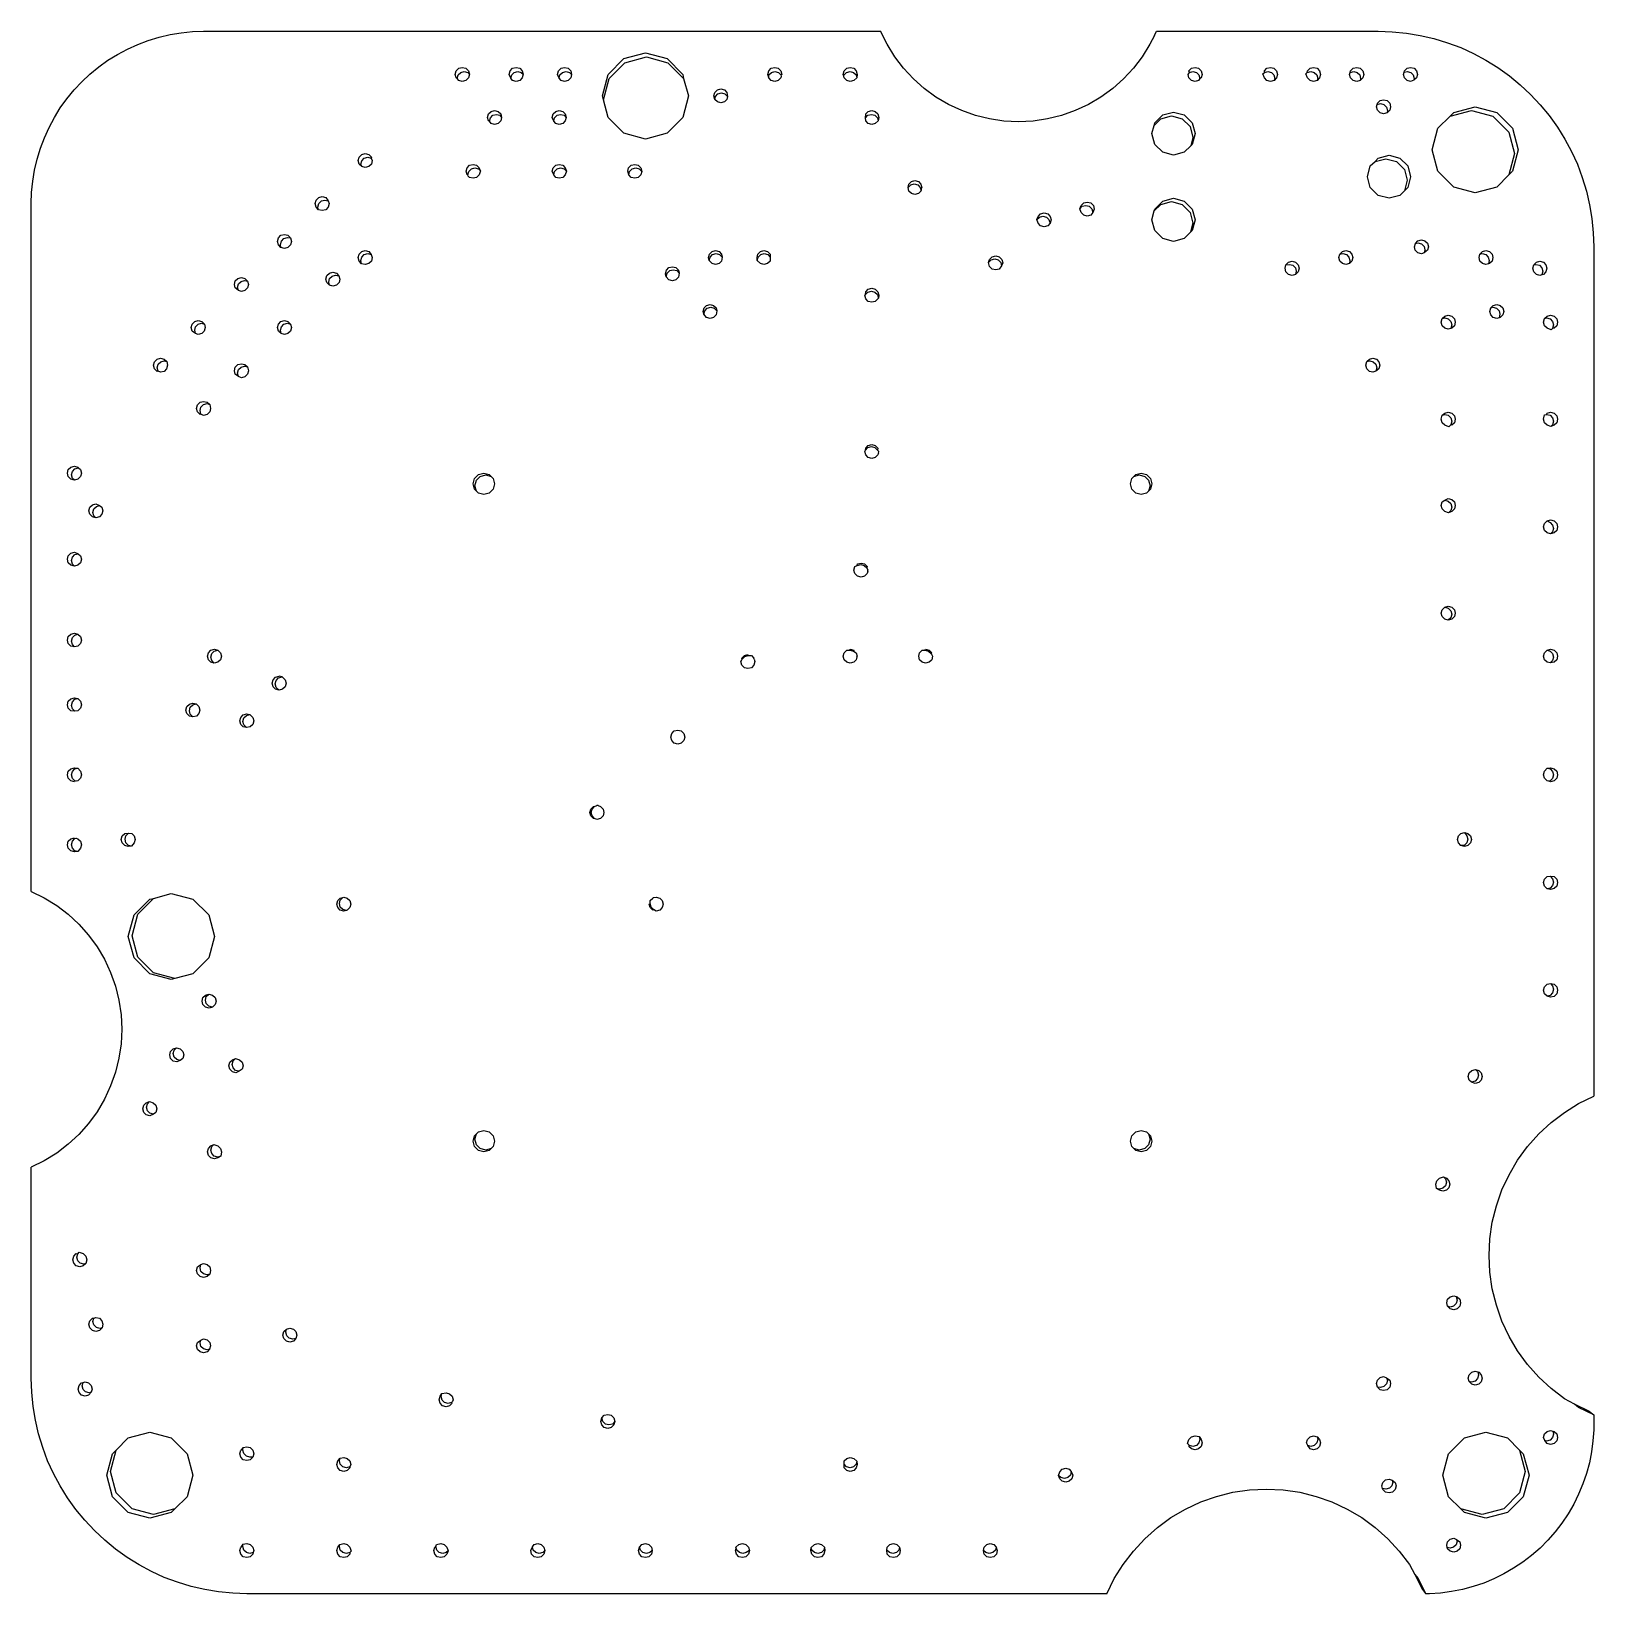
# Model space of a CAD drawing. Extents: x -0.152 to 0.152, y -0.152 to 0.152.
import ezdxf

# ---------------------------------------------------------------- set-up
doc = ezdxf.new("R2010")
doc.units = 0
doc.header["$MEASUREMENT"] = 0
doc.layers.get('0').update_dxf_attribs({"linetype": 'CONTINUOUS'})

msp = doc.modelspace()

# ---------------------------------------------------------------- linework, layer by layer
at = {"color": 178}
for p, q in [((-0.12067, 0.15196), (-0.11848, 0.15203)), ((-0.11848, 0.15203), (0.01325, 0.15203)), ((0.0145, 0.14949), (0.01325, 0.15203)), ((0.06654, 0.15119), (0.06691, 0.15203)), ((0.06691, 0.15203), (0.11009, 0.15203)), ((0.11009, 0.15203), (0.11283, 0.15194)), ((-0.13332, 0.14857), (-0.13132, 0.14947)), ((-0.13132, 0.14947), (-0.12926, 0.15025)), ((-0.12926, 0.15025), (-0.12716, 0.15089)), ((-0.12716, 0.15089), (-0.12502, 0.15138)), ((-0.12502, 0.15138), (-0.12286, 0.15174)), ((-0.12286, 0.15174), (-0.12067, 0.15196)), ((0.01599, 0.14708), (0.0145, 0.14949)), ((0.06566, 0.14949), (0.06417, 0.14708)), ((0.06654, 0.15119), (0.06566, 0.14949)), ((0.11283, 0.15194), (0.11556, 0.15167)), ((0.11556, 0.15167), (0.11827, 0.15122)), ((0.11827, 0.15122), (0.12094, 0.1506)), ((0.12094, 0.1506), (0.12357, 0.1498)), ((0.12357, 0.1498), (0.12614, 0.14884)), ((-0.1389, 0.1451), (-0.13712, 0.14637)), ((-0.13712, 0.14637), (-0.13525, 0.14753)), ((-0.13525, 0.14753), (-0.13332, 0.14857)), ((-0.03977, 0.14364), (-0.0367, 0.14671)), ((-0.0367, 0.14671), (-0.0325, 0.14783)), ((-0.03649, 0.1459), (-0.03232, 0.14702)), ((-0.0325, 0.14783), (-0.02831, 0.14671)), ((-0.03232, 0.14702), (-0.02815, 0.1459)), ((-0.02831, 0.14671), (-0.02524, 0.14364)), ((0.0177, 0.14483), (0.01599, 0.14708)), ((0.06417, 0.14708), (0.06246, 0.14483)), ((0.12614, 0.14884), (0.12864, 0.1477)), ((0.12864, 0.1477), (0.13106, 0.14641)), ((0.13106, 0.14641), (0.13339, 0.14496)), ((-0.1422, 0.1422), (-0.1406, 0.1437)), ((-0.1406, 0.1437), (-0.1389, 0.1451)), ((-0.06951, 0.14364), (-0.06933, 0.14432)), ((-0.06933, 0.14296), (-0.06951, 0.14364)), ((-0.06933, 0.14432), (-0.06883, 0.14482)), ((-0.06913, 0.14285), (-0.06933, 0.14296)), ((-0.06913, 0.14285), (-0.06895, 0.14353)), ((-0.06895, 0.14353), (-0.06845, 0.14402)), ((-0.06883, 0.14482), (-0.06815, 0.145)), ((-0.06845, 0.14402), (-0.06778, 0.1442)), ((-0.06815, 0.145), (-0.06747, 0.14482)), ((-0.06778, 0.1442), (-0.0671, 0.14402)), ((-0.06747, 0.14482), (-0.06697, 0.14432)), ((-0.06697, 0.14296), (-0.06747, 0.14246)), ((-0.0671, 0.14402), (-0.06675, 0.14368)), ((-0.06697, 0.14432), (-0.06675, 0.14368)), ((-0.06675, 0.14368), (-0.06697, 0.14296)), ((-0.05903, 0.14364), (-0.05885, 0.14432)), ((-0.05869, 0.14292), (-0.05903, 0.14364)), ((-0.05885, 0.14432), (-0.05835, 0.14482)), ((-0.05869, 0.14292), (-0.05852, 0.14353)), ((-0.05835, 0.14246), (-0.05869, 0.14292)), ((-0.05852, 0.14353), (-0.05803, 0.14402)), ((-0.05835, 0.14482), (-0.05767, 0.145)), ((-0.05803, 0.14402), (-0.05735, 0.1442)), ((-0.05767, 0.145), (-0.05698, 0.14482)), ((-0.05735, 0.1442), (-0.05667, 0.14402)), ((-0.05698, 0.14482), (-0.05649, 0.14432)), ((-0.05649, 0.14296), (-0.05698, 0.14246)), ((-0.05667, 0.14402), (-0.0563, 0.14365)), ((-0.05649, 0.14432), (-0.0563, 0.14365)), ((-0.0563, 0.14365), (-0.05649, 0.14296)), ((-0.04959, 0.14364), (-0.04941, 0.14432)), ((-0.0493, 0.14293), (-0.04959, 0.14364)), ((-0.04941, 0.14432), (-0.04891, 0.14482)), ((-0.0493, 0.14293), (-0.04914, 0.14353)), ((-0.04891, 0.14246), (-0.0493, 0.14293)), ((-0.04914, 0.14353), (-0.04864, 0.14402)), ((-0.04891, 0.14482), (-0.04823, 0.145)), ((-0.04864, 0.14402), (-0.04796, 0.1442)), ((-0.04823, 0.145), (-0.04755, 0.14482)), ((-0.04796, 0.1442), (-0.04729, 0.14402)), ((-0.04755, 0.14482), (-0.04705, 0.14432)), ((-0.04705, 0.14296), (-0.04755, 0.14246)), ((-0.04729, 0.14402), (-0.04689, 0.14362)), ((-0.04705, 0.14432), (-0.04689, 0.14362)), ((-0.04689, 0.14362), (-0.04705, 0.14296)), ((-0.04089, 0.13945), (-0.03977, 0.14364)), ((-0.03955, 0.14285), (-0.03649, 0.1459)), ((-0.02815, 0.1459), (-0.0251, 0.14285)), ((-0.02524, 0.14364), (-0.0251, 0.14285)), ((-0.0087, 0.14364), (-0.00852, 0.14432)), ((-0.00852, 0.14296), (-0.0087, 0.14364)), ((-0.00852, 0.14432), (-0.00802, 0.14482)), ((-0.00852, 0.14296), (-0.00847, 0.14353)), ((-0.00802, 0.14246), (-0.00852, 0.14296)), ((-0.00847, 0.14353), (-0.00798, 0.14402)), ((-0.00802, 0.14482), (-0.00734, 0.145)), ((-0.00798, 0.14402), (-0.0073, 0.1442)), ((-0.00734, 0.145), (-0.00666, 0.14482)), ((-0.0073, 0.1442), (-0.00662, 0.14402)), ((-0.00666, 0.14482), (-0.00616, 0.14432)), ((-0.00616, 0.14296), (-0.00666, 0.14246)), ((-0.00662, 0.14402), (-0.00613, 0.14353)), ((-0.00616, 0.14432), (-0.00598, 0.14364)), ((-0.00607, 0.14331), (-0.00616, 0.14296)), ((-0.00598, 0.14364), (-0.00613, 0.14353)), ((-0.00613, 0.14353), (-0.00607, 0.14331)), ((0.00598, 0.14364), (0.00616, 0.14432)), ((0.00607, 0.14331), (0.00598, 0.14364)), ((0.00607, 0.14331), (0.00613, 0.14353)), ((0.00616, 0.14296), (0.00607, 0.14331)), ((0.00613, 0.14353), (0.00662, 0.14402)), ((0.00616, 0.14432), (0.00666, 0.14482)), ((0.00666, 0.14246), (0.00616, 0.14296)), ((0.00662, 0.14402), (0.0073, 0.1442)), ((0.00666, 0.14482), (0.00734, 0.145)), ((0.0073, 0.1442), (0.00798, 0.14402)), ((0.00734, 0.145), (0.00802, 0.14482)), ((0.00798, 0.14402), (0.00847, 0.14353)), ((0.00802, 0.14482), (0.00852, 0.14432)), ((0.00862, 0.14299), (0.00802, 0.14246)), ((0.00847, 0.14353), (0.00862, 0.14299)), ((0.00852, 0.14432), (0.0087, 0.14364)), ((0.0087, 0.14364), (0.00862, 0.14299)), ((0.01963, 0.14276), (0.0177, 0.14483)), ((0.06246, 0.14483), (0.06053, 0.14276)), ((0.07308, 0.14364), (0.07335, 0.14402)), ((0.07326, 0.14296), (0.07308, 0.14364)), ((0.07326, 0.14432), (0.07376, 0.14482)), ((0.07335, 0.14402), (0.07326, 0.14432)), ((0.07376, 0.14246), (0.07326, 0.14296)), ((0.07335, 0.14402), (0.07403, 0.1442)), ((0.07376, 0.14482), (0.07444, 0.145)), ((0.07403, 0.1442), (0.07471, 0.14402)), ((0.07444, 0.145), (0.07512, 0.14482)), ((0.07471, 0.14402), (0.0752, 0.14353)), ((0.07512, 0.14482), (0.07562, 0.14432)), ((0.0752, 0.14353), (0.07539, 0.14285)), ((0.07562, 0.14296), (0.07539, 0.14285)), ((0.07562, 0.14432), (0.0758, 0.14364)), ((0.0758, 0.14364), (0.07562, 0.14296)), ((0.08766, 0.14373), (0.08795, 0.14402)), ((0.08794, 0.14296), (0.08766, 0.14373)), ((0.08794, 0.14432), (0.08844, 0.14482)), ((0.08795, 0.14402), (0.08794, 0.14432)), ((0.08844, 0.14246), (0.08794, 0.14296)), ((0.08795, 0.14402), (0.08863, 0.1442)), ((0.08844, 0.14482), (0.08912, 0.145)), ((0.08863, 0.1442), (0.08931, 0.14402)), ((0.08912, 0.145), (0.0898, 0.14482)), ((0.08931, 0.14402), (0.0898, 0.14353)), ((0.0898, 0.14482), (0.0903, 0.14432)), ((0.0898, 0.14353), (0.08998, 0.14285)), ((0.0903, 0.14296), (0.08987, 0.14244)), ((0.0903, 0.14432), (0.09048, 0.14364)), ((0.09048, 0.14364), (0.0903, 0.14296)), ((0.09603, 0.14376), (0.09629, 0.14402)), ((0.09633, 0.14296), (0.09603, 0.14376)), ((0.09629, 0.14402), (0.09633, 0.14432)), ((0.09629, 0.14402), (0.09697, 0.1442)), ((0.09633, 0.14432), (0.09683, 0.14482)), ((0.09683, 0.14246), (0.09633, 0.14296)), ((0.09683, 0.14482), (0.09751, 0.145)), ((0.09697, 0.1442), (0.09765, 0.14402)), ((0.09751, 0.145), (0.09819, 0.14482)), ((0.09765, 0.14402), (0.09814, 0.14353)), ((0.09814, 0.14353), (0.09833, 0.14285)), ((0.09819, 0.14482), (0.09869, 0.14432)), ((0.09869, 0.14296), (0.09822, 0.14245)), ((0.09869, 0.14432), (0.09887, 0.14364)), ((0.09887, 0.14364), (0.09869, 0.14296)), ((0.10453, 0.14364), (0.10464, 0.14402)), ((0.10472, 0.14296), (0.10453, 0.14364)), ((0.10464, 0.14402), (0.10472, 0.14432)), ((0.10464, 0.14402), (0.10531, 0.1442)), ((0.10472, 0.14432), (0.10521, 0.14482)), ((0.10521, 0.14246), (0.10472, 0.14296)), ((0.10521, 0.14482), (0.1059, 0.145)), ((0.10531, 0.1442), (0.10599, 0.14402)), ((0.1059, 0.145), (0.10658, 0.14482)), ((0.10599, 0.14402), (0.10649, 0.14353)), ((0.10649, 0.14353), (0.10667, 0.14285)), ((0.10708, 0.14296), (0.10656, 0.14246)), ((0.10658, 0.14482), (0.10708, 0.14432)), ((0.10708, 0.14432), (0.10726, 0.14364)), ((0.10726, 0.14364), (0.10708, 0.14296)), ((0.11502, 0.14364), (0.11513, 0.14404)), ((0.1152, 0.14296), (0.11502, 0.14364)), ((0.11513, 0.14404), (0.1152, 0.14432)), ((0.11513, 0.14404), (0.11574, 0.1442)), ((0.1152, 0.14432), (0.1157, 0.14482)), ((0.1157, 0.14246), (0.1152, 0.14296)), ((0.1157, 0.14482), (0.11638, 0.145)), ((0.11574, 0.1442), (0.11642, 0.14402)), ((0.11638, 0.145), (0.11706, 0.14482)), ((0.11642, 0.14402), (0.11691, 0.14353)), ((0.11691, 0.14353), (0.11709, 0.14285)), ((0.11756, 0.14296), (0.11699, 0.14248)), ((0.11706, 0.14482), (0.11756, 0.14432)), ((0.11756, 0.14432), (0.11774, 0.14364)), ((0.11774, 0.14364), (0.11756, 0.14296)), ((0.13339, 0.14496), (0.13562, 0.14336)), ((0.13562, 0.14336), (0.13774, 0.14162)), ((-0.1451, 0.1389), (-0.1437, 0.1406)), ((-0.1437, 0.1406), (-0.1422, 0.1422)), ((-0.06883, 0.14246), (-0.06913, 0.14285)), ((-0.06815, 0.14228), (-0.06883, 0.14246)), ((-0.06747, 0.14246), (-0.06815, 0.14228)), ((-0.05767, 0.14228), (-0.05835, 0.14246)), ((-0.05698, 0.14246), (-0.05767, 0.14228)), ((-0.04823, 0.14228), (-0.04891, 0.14246)), ((-0.04755, 0.14246), (-0.04823, 0.14228)), ((-0.04067, 0.13868), (-0.03955, 0.14285)), ((-0.0251, 0.14285), (-0.02411, 0.13945)), ((-0.01919, 0.13945), (-0.019, 0.14013)), ((-0.019, 0.14013), (-0.01851, 0.14063)), ((-0.01851, 0.14063), (-0.01782, 0.14081)), ((-0.0184, 0.13985), (-0.01773, 0.14003)), ((-0.01782, 0.14081), (-0.01714, 0.14063)), ((-0.01773, 0.14003), (-0.01705, 0.13985)), ((-0.01714, 0.14063), (-0.01664, 0.14013)), ((-0.01664, 0.14013), (-0.01655, 0.13936)), ((-0.00734, 0.14228), (-0.00802, 0.14246)), ((-0.00666, 0.14246), (-0.00734, 0.14228)), ((0.00734, 0.14228), (0.00666, 0.14246)), ((0.00802, 0.14246), (0.00734, 0.14228)), ((0.02175, 0.14088), (0.01963, 0.14276)), ((0.02403, 0.13921), (0.02175, 0.14088)), ((0.05842, 0.14088), (0.05613, 0.13921)), ((0.06053, 0.14276), (0.05842, 0.14088)), ((0.07444, 0.14228), (0.07376, 0.14246)), ((0.07512, 0.14246), (0.07444, 0.14228)), ((0.07539, 0.14285), (0.07512, 0.14246)), ((0.08912, 0.14228), (0.08844, 0.14246)), ((0.08987, 0.14244), (0.08912, 0.14228)), ((0.08998, 0.14285), (0.08987, 0.14244)), ((0.09751, 0.14228), (0.09683, 0.14246)), ((0.09822, 0.14245), (0.09751, 0.14228)), ((0.09833, 0.14285), (0.09822, 0.14245)), ((0.1059, 0.14228), (0.10521, 0.14246)), ((0.10656, 0.14246), (0.1059, 0.14228)), ((0.10667, 0.14285), (0.10656, 0.14246)), ((0.11638, 0.14228), (0.1157, 0.14246)), ((0.11699, 0.14248), (0.11638, 0.14228)), ((0.11709, 0.14285), (0.11699, 0.14248)), ((0.13774, 0.14162), (0.13974, 0.13974)), ((-0.14753, 0.13525), (-0.14637, 0.13712)), ((-0.14637, 0.13712), (-0.1451, 0.1389)), ((-0.04067, 0.13868), (-0.04089, 0.13945)), ((-0.03977, 0.13525), (-0.04067, 0.13868)), ((-0.02411, 0.13945), (-0.02524, 0.13525)), ((-0.019, 0.13877), (-0.01919, 0.13945)), ((-0.019, 0.13877), (-0.0189, 0.13936)), ((-0.01851, 0.13827), (-0.019, 0.13877)), ((-0.0189, 0.13936), (-0.0184, 0.13985)), ((-0.01782, 0.13808), (-0.01851, 0.13827)), ((-0.01714, 0.13827), (-0.01782, 0.13808)), ((-0.01664, 0.13877), (-0.01714, 0.13827)), ((-0.01705, 0.13985), (-0.01655, 0.13936)), ((-0.01655, 0.13936), (-0.01664, 0.13877)), ((0.02647, 0.13777), (0.02403, 0.13921)), ((0.02904, 0.13658), (0.02647, 0.13777)), ((0.05369, 0.13777), (0.05113, 0.13658)), ((0.05613, 0.13921), (0.05369, 0.13777)), ((0.10978, 0.13735), (0.10989, 0.13778)), ((0.10996, 0.13667), (0.10978, 0.13735)), ((0.10989, 0.13778), (0.10996, 0.13803)), ((0.10989, 0.13778), (0.11053, 0.13795)), ((0.10996, 0.13803), (0.11046, 0.13853)), ((0.11046, 0.13853), (0.11114, 0.13871)), ((0.11053, 0.13795), (0.1112, 0.13777)), ((0.11114, 0.13871), (0.11182, 0.13853)), ((0.1112, 0.13777), (0.1117, 0.13727)), ((0.1117, 0.13727), (0.11188, 0.13659)), ((0.11182, 0.13853), (0.11232, 0.13803)), ((0.11232, 0.13803), (0.1125, 0.13735)), ((0.1125, 0.13735), (0.11232, 0.13667)), ((0.12477, 0.13623), (0.12896, 0.13735)), ((0.12896, 0.13735), (0.13316, 0.13623)), ((0.13974, 0.13974), (0.14162, 0.13774)), ((0.14162, 0.13774), (0.14336, 0.13562)), ((-0.14857, 0.13332), (-0.14753, 0.13525)), ((-0.06322, 0.13525), (-0.06304, 0.13593)), ((-0.06304, 0.13457), (-0.06322, 0.13525)), ((-0.06304, 0.13593), (-0.06254, 0.13643)), ((-0.06287, 0.13451), (-0.06304, 0.13457)), ((-0.06287, 0.13451), (-0.06269, 0.13519)), ((-0.06254, 0.13407), (-0.06287, 0.13451)), ((-0.06269, 0.13519), (-0.0622, 0.13568)), ((-0.06254, 0.13643), (-0.06186, 0.13662)), ((-0.06186, 0.13389), (-0.06254, 0.13407)), ((-0.0622, 0.13568), (-0.06152, 0.13586)), ((-0.06186, 0.13662), (-0.06118, 0.13643)), ((-0.06118, 0.13407), (-0.06186, 0.13389)), ((-0.06152, 0.13586), (-0.06084, 0.13568)), ((-0.06118, 0.13643), (-0.06068, 0.13593)), ((-0.06068, 0.13457), (-0.06118, 0.13407)), ((-0.06084, 0.13568), (-0.0605, 0.13525)), ((-0.06068, 0.13593), (-0.0605, 0.13525)), ((-0.0605, 0.13525), (-0.06068, 0.13457)), ((-0.05064, 0.13525), (-0.05046, 0.13593)), ((-0.05035, 0.13454), (-0.05064, 0.13525)), ((-0.05046, 0.13593), (-0.04996, 0.13643)), ((-0.05035, 0.13454), (-0.05018, 0.13519)), ((-0.04996, 0.13407), (-0.05035, 0.13454)), ((-0.05018, 0.13519), (-0.04968, 0.13568)), ((-0.04996, 0.13643), (-0.04928, 0.13662)), ((-0.04928, 0.13389), (-0.04996, 0.13407)), ((-0.04968, 0.13568), (-0.04901, 0.13586)), ((-0.04928, 0.13662), (-0.0486, 0.13643)), ((-0.0486, 0.13407), (-0.04928, 0.13389)), ((-0.04901, 0.13586), (-0.04833, 0.13568)), ((-0.0486, 0.13643), (-0.0481, 0.13593)), ((-0.0481, 0.13457), (-0.0486, 0.13407)), ((-0.04833, 0.13568), (-0.04791, 0.13526)), ((-0.0481, 0.13593), (-0.04791, 0.13526)), ((-0.04791, 0.13526), (-0.0481, 0.13457)), ((-0.0367, 0.13218), (-0.03977, 0.13525)), ((-0.02524, 0.13525), (-0.02831, 0.13218)), ((0.0103, 0.13519), (0.01035, 0.13593)), ((0.0103, 0.13519), (0.01079, 0.13568)), ((0.01035, 0.13457), (0.0103, 0.13519)), ((0.01035, 0.13593), (0.01085, 0.13643)), ((0.01085, 0.13407), (0.01035, 0.13457)), ((0.01079, 0.13568), (0.01147, 0.13586)), ((0.01085, 0.13643), (0.01153, 0.13662)), ((0.01153, 0.13389), (0.01085, 0.13407)), ((0.01147, 0.13586), (0.01215, 0.13568)), ((0.01153, 0.13662), (0.01221, 0.13643)), ((0.01221, 0.13407), (0.01153, 0.13389)), ((0.01215, 0.13568), (0.01264, 0.13519)), ((0.01221, 0.13643), (0.01271, 0.13593)), ((0.0128, 0.1346), (0.01221, 0.13407)), ((0.01264, 0.13519), (0.0128, 0.1346)), ((0.01271, 0.13593), (0.0129, 0.13525)), ((0.0129, 0.13525), (0.0128, 0.1346)), ((0.03171, 0.13564), (0.02904, 0.13658)), ((0.03445, 0.13496), (0.03171, 0.13564)), ((0.03725, 0.13455), (0.03445, 0.13496)), ((0.04008, 0.13441), (0.03725, 0.13455)), ((0.04291, 0.13455), (0.04008, 0.13441)), ((0.04571, 0.13496), (0.04291, 0.13455)), ((0.04846, 0.13564), (0.04571, 0.13496)), ((0.05113, 0.13658), (0.04846, 0.13564)), ((0.06648, 0.1337), (0.06778, 0.13499)), ((0.06648, 0.1337), (0.06662, 0.1342)), ((0.06662, 0.1342), (0.06815, 0.13574)), ((0.06778, 0.13499), (0.06986, 0.13555)), ((0.06815, 0.13574), (0.07025, 0.1363)), ((0.06986, 0.13555), (0.07195, 0.13499)), ((0.07025, 0.1363), (0.07234, 0.13574)), ((0.07195, 0.13499), (0.07347, 0.13347)), ((0.07234, 0.13574), (0.07388, 0.1342)), ((0.07388, 0.1342), (0.07444, 0.13211)), ((0.11046, 0.13617), (0.10996, 0.13667)), ((0.11114, 0.13599), (0.11046, 0.13617)), ((0.11182, 0.13617), (0.11114, 0.13599)), ((0.11232, 0.13667), (0.11182, 0.13617)), ((0.11188, 0.13659), (0.11182, 0.13617)), ((0.1217, 0.13316), (0.12408, 0.13548)), ((0.12408, 0.13548), (0.12825, 0.13659)), ((0.12408, 0.13548), (0.12477, 0.13623)), ((0.12825, 0.13659), (0.13242, 0.13548)), ((0.13242, 0.13548), (0.13548, 0.13242)), ((0.13316, 0.13623), (0.13623, 0.13316)), ((0.14336, 0.13562), (0.14496, 0.13339)), ((-0.15025, 0.12926), (-0.14947, 0.13132)), ((-0.14947, 0.13132), (-0.14857, 0.13332)), ((-0.0325, 0.13106), (-0.0367, 0.13218)), ((-0.02831, 0.13218), (-0.0325, 0.13106)), ((0.06605, 0.13211), (0.06648, 0.1337)), ((0.06662, 0.13001), (0.06605, 0.13211)), ((0.07347, 0.13347), (0.07403, 0.13138)), ((0.07403, 0.13138), (0.07359, 0.12972)), ((0.07444, 0.13211), (0.07388, 0.13001)), ((0.12057, 0.12896), (0.1217, 0.13316)), ((0.13548, 0.13242), (0.13659, 0.12825)), ((0.13623, 0.13316), (0.13735, 0.12896)), ((0.14496, 0.13339), (0.14641, 0.13106)), ((0.14641, 0.13106), (0.1477, 0.12864)), ((-0.15089, 0.12716), (-0.15025, 0.12926)), ((-0.0882, 0.12755), (-0.0877, 0.12804)), ((-0.0877, 0.12804), (-0.08702, 0.12823)), ((-0.08702, 0.12823), (-0.08634, 0.12804)), ((-0.08634, 0.12804), (-0.08584, 0.12755)), ((0.06815, 0.12848), (0.06662, 0.13001)), ((0.07025, 0.12791), (0.06815, 0.12848)), ((0.07234, 0.12848), (0.07025, 0.12791)), ((0.07359, 0.12972), (0.07234, 0.12848)), ((0.07388, 0.13001), (0.07359, 0.12972)), ((0.11009, 0.12735), (0.11219, 0.12791)), ((0.11219, 0.12791), (0.11428, 0.12735)), ((0.1217, 0.12477), (0.12057, 0.12896)), ((0.13659, 0.12825), (0.13548, 0.12408)), ((0.13735, 0.12896), (0.13623, 0.12477)), ((0.1477, 0.12864), (0.14884, 0.12614)), ((-0.15174, 0.12286), (-0.15138, 0.12502)), ((-0.15138, 0.12502), (-0.15089, 0.12716)), ((-0.08839, 0.12687), (-0.0882, 0.12755)), ((-0.0882, 0.12618), (-0.08839, 0.12687)), ((-0.0877, 0.12569), (-0.0882, 0.12618)), ((-0.0879, 0.12617), (-0.08772, 0.12684)), ((-0.0877, 0.12569), (-0.0879, 0.12617)), ((-0.08772, 0.12684), (-0.08722, 0.12734)), ((-0.08702, 0.1255), (-0.0877, 0.12569)), ((-0.08722, 0.12734), (-0.08654, 0.12752)), ((-0.08634, 0.12569), (-0.08702, 0.1255)), ((-0.08654, 0.12752), (-0.08587, 0.12734)), ((-0.08584, 0.12618), (-0.08634, 0.12569)), ((-0.08584, 0.12755), (-0.08587, 0.12734)), ((-0.08587, 0.12734), (-0.08566, 0.12687)), ((-0.08566, 0.12687), (-0.08584, 0.12618)), ((-0.06742, 0.12477), (-0.06723, 0.12545)), ((-0.06723, 0.12409), (-0.06742, 0.12477)), ((-0.06723, 0.12545), (-0.06673, 0.12595)), ((-0.06704, 0.12408), (-0.06686, 0.12476)), ((-0.06686, 0.12476), (-0.06637, 0.12525)), ((-0.06673, 0.12595), (-0.06605, 0.12613)), ((-0.06637, 0.12525), (-0.06569, 0.12544)), ((-0.06605, 0.12613), (-0.06537, 0.12595)), ((-0.06569, 0.12544), (-0.06501, 0.12525)), ((-0.06537, 0.12595), (-0.06487, 0.12545)), ((-0.06501, 0.12525), (-0.06461, 0.12485)), ((-0.06461, 0.12485), (-0.06487, 0.12545)), ((-0.06461, 0.12485), (-0.06487, 0.12409)), ((-0.05064, 0.12477), (-0.05046, 0.12545)), ((-0.05036, 0.12408), (-0.05064, 0.12477)), ((-0.05046, 0.12545), (-0.04996, 0.12595)), ((-0.05036, 0.12408), (-0.05018, 0.12476)), ((-0.05018, 0.12476), (-0.04968, 0.12525)), ((-0.04996, 0.12595), (-0.04928, 0.12613)), ((-0.04968, 0.12525), (-0.04901, 0.12544)), ((-0.04928, 0.12613), (-0.0486, 0.12595)), ((-0.04901, 0.12544), (-0.04833, 0.12525)), ((-0.0486, 0.12595), (-0.0481, 0.12545)), ((-0.04833, 0.12525), (-0.04788, 0.1248)), ((-0.0481, 0.12545), (-0.04788, 0.1248)), ((-0.04788, 0.1248), (-0.0481, 0.12409)), ((-0.03596, 0.12477), (-0.03578, 0.12545)), ((-0.03576, 0.12408), (-0.03596, 0.12477)), ((-0.03578, 0.12545), (-0.03528, 0.12595)), ((-0.03576, 0.12408), (-0.03558, 0.12476)), ((-0.03558, 0.12476), (-0.03509, 0.12525)), ((-0.03528, 0.12595), (-0.0346, 0.12613)), ((-0.03509, 0.12525), (-0.03441, 0.12544)), ((-0.0346, 0.12613), (-0.03392, 0.12595)), ((-0.03441, 0.12544), (-0.03373, 0.12525)), ((-0.03392, 0.12595), (-0.03342, 0.12545)), ((-0.03373, 0.12525), (-0.03324, 0.12476)), ((-0.03342, 0.12545), (-0.03324, 0.12476)), ((-0.03324, 0.12476), (-0.03342, 0.12409)), ((0.10799, 0.12372), (0.10855, 0.12582)), ((0.10855, 0.12582), (0.10948, 0.12665)), ((0.10948, 0.12665), (0.11009, 0.12735)), ((0.10948, 0.12665), (0.11157, 0.12721)), ((0.11157, 0.12721), (0.11365, 0.12665)), ((0.11365, 0.12665), (0.11518, 0.12512)), ((0.11428, 0.12735), (0.11582, 0.12582)), ((0.11518, 0.12512), (0.11574, 0.12304)), ((0.11582, 0.12582), (0.11638, 0.12372)), ((0.12477, 0.1217), (0.1217, 0.12477)), ((0.13623, 0.12477), (0.13548, 0.12408)), ((0.14884, 0.12614), (0.1498, 0.12357)), ((-0.15196, 0.12067), (-0.15174, 0.12286)), ((-0.06704, 0.12408), (-0.06723, 0.12409)), ((-0.06698, 0.12383), (-0.06704, 0.12408)), ((-0.06673, 0.12359), (-0.06698, 0.12383)), ((-0.06605, 0.12341), (-0.06673, 0.12359)), ((-0.06537, 0.12359), (-0.06605, 0.12341)), ((-0.06487, 0.12409), (-0.06537, 0.12359)), ((-0.04996, 0.12359), (-0.05036, 0.12408)), ((-0.04928, 0.12341), (-0.04996, 0.12359)), ((-0.0486, 0.12359), (-0.04928, 0.12341)), ((-0.0481, 0.12409), (-0.0486, 0.12359)), ((-0.03528, 0.12359), (-0.03576, 0.12408)), ((-0.0346, 0.12341), (-0.03528, 0.12359)), ((-0.03392, 0.12359), (-0.0346, 0.12341)), ((-0.03342, 0.12409), (-0.03392, 0.12359)), ((0.01864, 0.12163), (0.01874, 0.1223)), ((0.01864, 0.12163), (0.01913, 0.12213)), ((0.01874, 0.12094), (0.01864, 0.12163)), ((0.01874, 0.1223), (0.01924, 0.1228)), ((0.01913, 0.12213), (0.01981, 0.12231)), ((0.01924, 0.1228), (0.01992, 0.12298)), ((0.01981, 0.12231), (0.02049, 0.12213)), ((0.01992, 0.12298), (0.0206, 0.1228)), ((0.02049, 0.12213), (0.02098, 0.12163)), ((0.0206, 0.1228), (0.0211, 0.1223)), ((0.02098, 0.12163), (0.02116, 0.12096)), ((0.0211, 0.1223), (0.02128, 0.12162)), ((0.02116, 0.12096), (0.02128, 0.12162)), ((0.10855, 0.12162), (0.10799, 0.12372)), ((0.11009, 0.12009), (0.10855, 0.12162)), ((0.11574, 0.12304), (0.11519, 0.121)), ((0.11519, 0.121), (0.11582, 0.12162)), ((0.11638, 0.12372), (0.11582, 0.12162)), ((0.12896, 0.12057), (0.12477, 0.1217)), ((0.13316, 0.1217), (0.12896, 0.12057)), ((0.13548, 0.12408), (0.13316, 0.1217)), ((0.1498, 0.12357), (0.1506, 0.12094)), ((-0.15203, 0.11848), (-0.15196, 0.12067)), ((-0.09677, 0.11848), (-0.09659, 0.11916)), ((-0.09659, 0.11916), (-0.09609, 0.11966)), ((-0.09609, 0.11966), (-0.09541, 0.11984)), ((-0.09606, 0.1185), (-0.09556, 0.119)), ((-0.09556, 0.119), (-0.09489, 0.11918)), ((-0.09541, 0.11984), (-0.09473, 0.11966)), ((-0.09489, 0.11918), (-0.09427, 0.11901)), ((-0.09473, 0.11966), (-0.09427, 0.11901)), ((-0.09427, 0.11901), (-0.09405, 0.11848)), ((0.01924, 0.12044), (0.01874, 0.12094)), ((0.01992, 0.12026), (0.01924, 0.12044)), ((0.0206, 0.12044), (0.01992, 0.12026)), ((0.02116, 0.12096), (0.0206, 0.12044)), ((0.05229, 0.11811), (0.05279, 0.11861)), ((0.05279, 0.11861), (0.05347, 0.11879)), ((0.05347, 0.11879), (0.05415, 0.11861)), ((0.05415, 0.11861), (0.05465, 0.11811)), ((0.06662, 0.11743), (0.06815, 0.11896)), ((0.06778, 0.11831), (0.06986, 0.11887)), ((0.06815, 0.11896), (0.07025, 0.11953)), ((0.06986, 0.11887), (0.07195, 0.11831)), ((0.07025, 0.11953), (0.07234, 0.11896)), ((0.07234, 0.11896), (0.07388, 0.11743)), ((0.11219, 0.11953), (0.11009, 0.12009)), ((0.11428, 0.12009), (0.11219, 0.11953)), ((0.11519, 0.121), (0.11428, 0.12009)), ((0.1506, 0.12094), (0.15122, 0.11827)), ((-0.15203, -0.01535), (-0.15203, 0.11848)), ((-0.09659, 0.1178), (-0.09677, 0.11848)), ((-0.0961, 0.1173), (-0.09659, 0.1178)), ((-0.09624, 0.11782), (-0.09606, 0.1185)), ((-0.0961, 0.1173), (-0.09624, 0.11782)), ((-0.09541, 0.11712), (-0.0961, 0.1173)), ((-0.09473, 0.1173), (-0.09541, 0.11712)), ((-0.09423, 0.1178), (-0.09473, 0.1173)), ((-0.09405, 0.11848), (-0.09423, 0.1178)), ((0.04367, 0.11538), (0.0439, 0.11601)), ((0.04367, 0.11538), (0.04416, 0.11587)), ((0.0439, 0.11601), (0.0444, 0.11651)), ((0.04416, 0.11587), (0.04484, 0.11605)), ((0.0444, 0.11651), (0.04508, 0.11669)), ((0.04484, 0.11605), (0.04551, 0.11587)), ((0.04508, 0.11669), (0.04577, 0.11651)), ((0.04551, 0.11587), (0.04601, 0.11537)), ((0.04577, 0.11651), (0.04626, 0.11601)), ((0.04626, 0.11601), (0.04645, 0.11533)), ((0.05204, 0.1175), (0.05229, 0.11811)), ((0.05204, 0.1175), (0.0525, 0.11796)), ((0.05229, 0.11675), (0.05204, 0.1175)), ((0.05279, 0.11625), (0.05229, 0.11675)), ((0.0525, 0.11796), (0.05318, 0.11814)), ((0.05347, 0.11607), (0.05279, 0.11625)), ((0.05318, 0.11814), (0.05385, 0.11796)), ((0.05415, 0.11625), (0.05347, 0.11607)), ((0.05385, 0.11796), (0.05435, 0.11746)), ((0.05453, 0.11678), (0.05415, 0.11625)), ((0.05435, 0.11746), (0.05453, 0.11678)), ((0.05483, 0.11743), (0.05453, 0.11678)), ((0.05465, 0.11811), (0.05483, 0.11743)), ((0.06605, 0.11533), (0.06651, 0.11705)), ((0.06651, 0.11705), (0.06778, 0.11831)), ((0.06651, 0.11705), (0.06662, 0.11743)), ((0.07195, 0.11831), (0.07347, 0.11678)), ((0.07347, 0.11678), (0.07403, 0.1147)), ((0.07388, 0.11743), (0.07444, 0.11533)), ((0.15122, 0.11827), (0.15167, 0.11556)), ((0.15167, 0.11556), (0.15194, 0.11283)), ((0.0439, 0.11465), (0.04367, 0.11538)), ((0.0444, 0.11415), (0.0439, 0.11465)), ((0.04508, 0.11397), (0.0444, 0.11415)), ((0.04577, 0.11415), (0.04508, 0.11397)), ((0.04626, 0.11465), (0.04577, 0.11415)), ((0.04601, 0.11537), (0.04626, 0.11465)), ((0.04645, 0.11533), (0.04626, 0.11465)), ((0.06662, 0.11323), (0.06605, 0.11533)), ((0.06815, 0.1117), (0.06662, 0.11323)), ((0.07355, 0.11291), (0.07234, 0.1117)), ((0.07403, 0.1147), (0.07355, 0.11291)), ((0.07388, 0.11323), (0.07355, 0.11291)), ((0.07444, 0.11533), (0.07388, 0.11323)), ((0.15194, 0.11283), (0.15203, 0.11009)), ((-0.10411, 0.11114), (-0.10393, 0.11182)), ((-0.10393, 0.11046), (-0.10411, 0.11114)), ((-0.10393, 0.11182), (-0.10343, 0.11232)), ((-0.10343, 0.10996), (-0.10393, 0.11046)), ((-0.10354, 0.11053), (-0.10336, 0.1112)), ((-0.10343, 0.10996), (-0.10354, 0.11053)), ((-0.10343, 0.11232), (-0.10275, 0.1125)), ((-0.10275, 0.10978), (-0.10343, 0.10996)), ((-0.10336, 0.1112), (-0.10286, 0.1117)), ((-0.10286, 0.1117), (-0.10218, 0.11188)), ((-0.10275, 0.1125), (-0.10207, 0.11232)), ((-0.10207, 0.10996), (-0.10275, 0.10978)), ((-0.10218, 0.11188), (-0.10157, 0.11182)), ((-0.10207, 0.11232), (-0.10157, 0.11182)), ((-0.10157, 0.11046), (-0.10207, 0.10996)), ((-0.10157, 0.11182), (-0.10139, 0.11114)), ((-0.10139, 0.11114), (-0.10157, 0.11046)), ((0.07025, 0.11114), (0.06815, 0.1117)), ((0.07234, 0.1117), (0.07025, 0.11114)), ((0.11712, 0.11009), (0.11732, 0.1107)), ((0.1173, 0.10941), (0.11712, 0.11009)), ((0.11732, 0.1107), (0.1178, 0.11127)), ((0.11732, 0.1107), (0.11782, 0.11084)), ((0.1178, 0.11127), (0.11848, 0.11145)), ((0.11782, 0.11084), (0.1185, 0.11066)), ((0.11848, 0.11145), (0.11916, 0.11127)), ((0.1185, 0.11066), (0.119, 0.11016)), ((0.119, 0.11016), (0.11918, 0.10948)), ((0.11918, 0.10948), (0.11903, 0.10894)), ((0.11916, 0.11127), (0.11966, 0.11077)), ((0.11966, 0.11077), (0.11984, 0.11009)), ((0.11984, 0.11009), (0.11966, 0.10941)), ((0.15203, 0.11009), (0.15203, -0.05519)), ((-0.08839, 0.10799), (-0.0882, 0.10867)), ((-0.0882, 0.10731), (-0.08839, 0.10799)), ((-0.0882, 0.10867), (-0.0877, 0.10917)), ((-0.08774, 0.1068), (-0.0882, 0.10731)), ((-0.0879, 0.1074), (-0.08772, 0.10808)), ((-0.08774, 0.1068), (-0.0879, 0.1074)), ((-0.08702, 0.10663), (-0.08774, 0.1068)), ((-0.08772, 0.10808), (-0.08722, 0.10857)), ((-0.0877, 0.10917), (-0.08702, 0.10935)), ((-0.08722, 0.10857), (-0.08654, 0.10875)), ((-0.08702, 0.10935), (-0.08634, 0.10917)), ((-0.08634, 0.10681), (-0.08702, 0.10663)), ((-0.08654, 0.10875), (-0.08587, 0.10857)), ((-0.08634, 0.10917), (-0.08587, 0.10857)), ((-0.08584, 0.10731), (-0.08634, 0.10681)), ((-0.08587, 0.10857), (-0.08566, 0.10799)), ((-0.08566, 0.10799), (-0.08584, 0.10731)), ((-0.02023, 0.10799), (-0.02005, 0.10867)), ((-0.02012, 0.1074), (-0.02023, 0.10799)), ((-0.02012, 0.1074), (-0.01994, 0.10808)), ((-0.01955, 0.10681), (-0.02012, 0.1074)), ((-0.02005, 0.10867), (-0.01955, 0.10917)), ((-0.01994, 0.10808), (-0.01945, 0.10857)), ((-0.01955, 0.10917), (-0.01887, 0.10935)), ((-0.01887, 0.10663), (-0.01955, 0.10681)), ((-0.01945, 0.10857), (-0.01877, 0.10875)), ((-0.01887, 0.10935), (-0.01819, 0.10917)), ((-0.01819, 0.10681), (-0.01887, 0.10663)), ((-0.01877, 0.10875), (-0.01809, 0.10857)), ((-0.01819, 0.10917), (-0.01769, 0.10867)), ((-0.01769, 0.10731), (-0.01819, 0.10681)), ((-0.01809, 0.10857), (-0.0176, 0.10808)), ((-0.01769, 0.10867), (-0.0176, 0.10808)), ((-0.0176, 0.10808), (-0.01769, 0.10731)), ((-0.0108, 0.10799), (-0.01062, 0.10867)), ((-0.01074, 0.1074), (-0.0108, 0.10799)), ((-0.01074, 0.1074), (-0.01056, 0.10808)), ((-0.01012, 0.10681), (-0.01074, 0.1074)), ((-0.01062, 0.10867), (-0.01012, 0.10917)), ((-0.01056, 0.10808), (-0.01006, 0.10857)), ((-0.01012, 0.10917), (-0.00944, 0.10935)), ((-0.00944, 0.10663), (-0.01012, 0.10681)), ((-0.01006, 0.10857), (-0.00938, 0.10875)), ((-0.00944, 0.10935), (-0.00876, 0.10917)), ((-0.00876, 0.10681), (-0.00944, 0.10663)), ((-0.00938, 0.10875), (-0.00871, 0.10857)), ((-0.00876, 0.10917), (-0.00826, 0.10867)), ((-0.00826, 0.10731), (-0.00876, 0.10681)), ((-0.00871, 0.10857), (-0.00821, 0.10808)), ((-0.00826, 0.10867), (-0.00821, 0.10808)), ((-0.00821, 0.10808), (-0.00826, 0.10731)), ((0.03428, 0.10703), (0.03447, 0.10763)), ((0.03428, 0.10703), (0.03477, 0.10753)), ((0.03447, 0.10626), (0.03428, 0.10703)), ((0.03447, 0.10763), (0.03497, 0.10812)), ((0.03477, 0.10753), (0.03545, 0.10771)), ((0.03497, 0.10812), (0.03565, 0.10831)), ((0.03545, 0.10771), (0.03613, 0.10753)), ((0.03565, 0.10831), (0.03633, 0.10812)), ((0.03613, 0.10753), (0.03662, 0.10703)), ((0.03633, 0.10812), (0.03683, 0.10763)), ((0.03662, 0.10703), (0.03681, 0.10636)), ((0.03701, 0.10694), (0.03681, 0.10636)), ((0.03683, 0.10763), (0.03701, 0.10694)), ((0.09195, 0.1059), (0.09213, 0.10658)), ((0.09213, 0.10658), (0.09263, 0.10708)), ((0.09213, 0.10658), (0.0928, 0.10667)), ((0.09263, 0.10708), (0.09331, 0.10726)), ((0.0928, 0.10667), (0.09348, 0.10649)), ((0.09331, 0.10726), (0.094, 0.10708)), ((0.09348, 0.10649), (0.09397, 0.10599)), ((0.094, 0.10708), (0.09449, 0.10658)), ((0.09449, 0.10658), (0.09468, 0.1059)), ((0.10244, 0.10799), (0.10262, 0.10867)), ((0.10262, 0.10731), (0.10244, 0.10799)), ((0.10262, 0.10867), (0.10312, 0.10917)), ((0.10262, 0.10867), (0.10323, 0.10875)), ((0.10312, 0.10681), (0.10262, 0.10731)), ((0.10312, 0.10917), (0.1038, 0.10935)), ((0.1038, 0.10663), (0.10312, 0.10681)), ((0.10323, 0.10875), (0.1039, 0.10857)), ((0.1038, 0.10935), (0.10448, 0.10917)), ((0.10448, 0.10681), (0.1038, 0.10663)), ((0.1039, 0.10857), (0.1044, 0.10808)), ((0.1044, 0.10808), (0.10458, 0.1074)), ((0.10448, 0.10917), (0.10498, 0.10867)), ((0.10458, 0.1074), (0.10448, 0.10681)), ((0.10498, 0.10731), (0.10448, 0.10681)), ((0.10498, 0.10867), (0.10516, 0.10799)), ((0.10516, 0.10799), (0.10498, 0.10731)), ((0.1178, 0.10891), (0.1173, 0.10941)), ((0.11848, 0.10873), (0.1178, 0.10891)), ((0.11903, 0.10894), (0.11848, 0.10873)), ((0.11966, 0.10941), (0.11903, 0.10894)), ((0.1297, 0.10799), (0.12988, 0.10867)), ((0.12988, 0.10731), (0.1297, 0.10799)), ((0.12988, 0.10867), (0.13038, 0.10917)), ((0.12988, 0.10867), (0.13034, 0.10875)), ((0.13038, 0.10681), (0.12988, 0.10731)), ((0.13034, 0.10875), (0.13101, 0.10857)), ((0.13038, 0.10917), (0.13106, 0.10935)), ((0.13106, 0.10663), (0.13038, 0.10681)), ((0.13101, 0.10857), (0.13151, 0.10808)), ((0.13106, 0.10935), (0.13174, 0.10917)), ((0.13152, 0.10675), (0.13106, 0.10663)), ((0.13151, 0.10808), (0.13169, 0.1074)), ((0.13169, 0.1074), (0.13152, 0.10675)), ((0.13174, 0.10681), (0.13152, 0.10675)), ((0.13174, 0.10917), (0.13224, 0.10867)), ((0.13224, 0.10731), (0.13174, 0.10681)), ((0.13224, 0.10867), (0.13242, 0.10799)), ((0.13242, 0.10799), (0.13224, 0.10731)), ((0.14018, 0.1059), (0.14036, 0.10658)), ((0.14036, 0.10658), (0.14086, 0.10708)), ((0.14036, 0.10658), (0.14076, 0.10667)), ((0.14076, 0.10667), (0.14144, 0.10649)), ((0.14086, 0.10708), (0.14154, 0.10726)), ((0.14144, 0.10649), (0.14194, 0.10599)), ((0.14154, 0.10726), (0.14222, 0.10708)), ((0.14222, 0.10708), (0.14272, 0.10658)), ((0.14272, 0.10658), (0.14291, 0.1059)), ((-0.1125, 0.10275), (-0.11232, 0.10343)), ((-0.11232, 0.10343), (-0.11182, 0.10393)), ((-0.11182, 0.10393), (-0.11114, 0.10411)), ((-0.1112, 0.10336), (-0.11053, 0.10354)), ((-0.11114, 0.10411), (-0.11046, 0.10393)), ((-0.11053, 0.10354), (-0.10997, 0.10339)), ((-0.11046, 0.10393), (-0.10997, 0.10339)), ((-0.10997, 0.10339), (-0.10978, 0.10275)), ((-0.09468, 0.1038), (-0.09449, 0.10448)), ((-0.09449, 0.10312), (-0.09468, 0.1038)), ((-0.09449, 0.10448), (-0.094, 0.10498)), ((-0.09415, 0.10323), (-0.09397, 0.1039)), ((-0.094, 0.10498), (-0.09331, 0.10516)), ((-0.09397, 0.1039), (-0.09348, 0.1044)), ((-0.09348, 0.1044), (-0.0928, 0.10458)), ((-0.09331, 0.10516), (-0.09263, 0.10498)), ((-0.0928, 0.10458), (-0.09215, 0.10441)), ((-0.09263, 0.10498), (-0.09215, 0.10441)), ((-0.09215, 0.10441), (-0.09195, 0.1038)), ((-0.09195, 0.1038), (-0.09213, 0.10312)), ((-0.02862, 0.10485), (-0.02844, 0.10553)), ((-0.02846, 0.10427), (-0.02862, 0.10485)), ((-0.02846, 0.10427), (-0.02828, 0.10495)), ((-0.02794, 0.10367), (-0.02846, 0.10427)), ((-0.02844, 0.10553), (-0.02794, 0.10603)), ((-0.02828, 0.10495), (-0.02779, 0.10544)), ((-0.02794, 0.10603), (-0.02726, 0.10621)), ((-0.02726, 0.10349), (-0.02794, 0.10367)), ((-0.02779, 0.10544), (-0.02711, 0.10562)), ((-0.02726, 0.10621), (-0.02658, 0.10603)), ((-0.02658, 0.10367), (-0.02726, 0.10349)), ((-0.02711, 0.10562), (-0.02643, 0.10544)), ((-0.02658, 0.10603), (-0.02608, 0.10553)), ((-0.02608, 0.10417), (-0.02658, 0.10367)), ((-0.02643, 0.10544), (-0.02594, 0.10495)), ((-0.02608, 0.10553), (-0.02594, 0.10495)), ((-0.02594, 0.10495), (-0.02608, 0.10417)), ((0.03497, 0.10576), (0.03447, 0.10626)), ((0.03565, 0.10558), (0.03497, 0.10576)), ((0.03633, 0.10576), (0.03565, 0.10558)), ((0.03681, 0.10636), (0.03633, 0.10576)), ((0.09213, 0.10521), (0.09195, 0.1059)), ((0.09263, 0.10472), (0.09213, 0.10521)), ((0.09331, 0.10453), (0.09263, 0.10472)), ((0.09399, 0.10472), (0.09331, 0.10453)), ((0.09397, 0.10599), (0.09415, 0.10531)), ((0.09415, 0.10531), (0.09399, 0.10472)), ((0.09399, 0.10472), (0.09449, 0.10521)), ((0.09468, 0.1059), (0.09449, 0.10521)), ((0.14036, 0.10521), (0.14018, 0.1059)), ((0.14086, 0.10472), (0.14036, 0.10521)), ((0.14154, 0.10453), (0.14086, 0.10472)), ((0.14194, 0.10464), (0.14154, 0.10453)), ((0.14194, 0.10599), (0.14212, 0.10531)), ((0.14212, 0.10531), (0.14194, 0.10464)), ((0.14222, 0.10472), (0.14194, 0.10464)), ((0.14272, 0.10521), (0.14222, 0.10472)), ((0.14291, 0.1059), (0.14272, 0.10521)), ((-0.11232, 0.10207), (-0.1125, 0.10275)), ((-0.11172, 0.1016), (-0.11232, 0.10207)), ((-0.11188, 0.10218), (-0.1117, 0.10286)), ((-0.11172, 0.1016), (-0.11188, 0.10218)), ((-0.11114, 0.10139), (-0.11172, 0.1016)), ((-0.1117, 0.10286), (-0.1112, 0.10336)), ((-0.11046, 0.10157), (-0.11114, 0.10139)), ((-0.10996, 0.10207), (-0.11046, 0.10157)), ((-0.10978, 0.10275), (-0.10996, 0.10207)), ((-0.09399, 0.10262), (-0.09449, 0.10312)), ((-0.09399, 0.10262), (-0.09415, 0.10323)), ((-0.09331, 0.10244), (-0.09399, 0.10262)), ((-0.09263, 0.10262), (-0.09331, 0.10244)), ((-0.09213, 0.10312), (-0.09263, 0.10262)), ((0.01017, 0.10065), (0.0103, 0.10078)), ((0.01035, 0.09997), (0.01017, 0.10065)), ((0.0103, 0.10078), (0.01035, 0.10133)), ((0.0103, 0.10078), (0.01079, 0.10127)), ((0.01035, 0.10133), (0.01085, 0.10183)), ((0.01079, 0.10127), (0.01147, 0.10145)), ((0.01085, 0.10183), (0.01153, 0.10202)), ((0.01147, 0.10145), (0.01215, 0.10127)), ((0.01153, 0.10202), (0.01221, 0.10183)), ((0.01215, 0.10127), (0.01264, 0.10078)), ((0.01221, 0.10183), (0.01271, 0.10133)), ((0.01264, 0.10078), (0.01282, 0.1001)), ((0.01271, 0.10133), (0.0129, 0.10065)), ((0.0129, 0.10065), (0.01282, 0.1001)), ((-0.02128, 0.09751), (-0.0211, 0.09819)), ((-0.02117, 0.09697), (-0.02128, 0.09751)), ((-0.02117, 0.09697), (-0.02098, 0.09765)), ((-0.0211, 0.09819), (-0.0206, 0.09869)), ((-0.02098, 0.09765), (-0.02049, 0.09814)), ((-0.0206, 0.09869), (-0.01992, 0.09887)), ((-0.02049, 0.09814), (-0.01981, 0.09833)), ((-0.01992, 0.09887), (-0.01924, 0.09869)), ((-0.01981, 0.09833), (-0.01913, 0.09814)), ((-0.01924, 0.09869), (-0.01874, 0.09819)), ((-0.01913, 0.09814), (-0.01864, 0.09765)), ((-0.01874, 0.09819), (-0.01864, 0.09765)), ((-0.01864, 0.09765), (-0.01874, 0.09683)), ((0.01085, 0.09947), (0.01035, 0.09997)), ((0.01153, 0.09929), (0.01085, 0.09947)), ((0.01221, 0.09947), (0.01153, 0.09929)), ((0.01282, 0.1001), (0.01221, 0.09947)), ((0.13179, 0.09751), (0.13198, 0.09819)), ((0.13198, 0.09683), (0.13179, 0.09751)), ((0.13198, 0.09819), (0.13247, 0.09869)), ((0.13198, 0.09819), (0.13242, 0.09833)), ((0.13242, 0.09833), (0.1331, 0.09814)), ((0.13247, 0.09869), (0.13316, 0.09887)), ((0.1331, 0.09814), (0.1336, 0.09765)), ((0.13316, 0.09887), (0.13384, 0.09869)), ((0.1336, 0.09765), (0.13378, 0.09697)), ((0.13384, 0.09869), (0.13434, 0.09819)), ((0.13434, 0.09819), (0.13452, 0.09751)), ((0.13452, 0.09751), (0.13434, 0.09683)), ((-0.12089, 0.09436), (-0.12071, 0.09504)), ((-0.12071, 0.09368), (-0.12089, 0.09436)), ((-0.12071, 0.09504), (-0.12021, 0.09554)), ((-0.12022, 0.09384), (-0.12004, 0.09452)), ((-0.12021, 0.09554), (-0.11953, 0.09572)), ((-0.12004, 0.09452), (-0.11954, 0.09502)), ((-0.11954, 0.09502), (-0.11887, 0.0952)), ((-0.11953, 0.09572), (-0.11884, 0.09554)), ((-0.11887, 0.0952), (-0.11834, 0.09506)), ((-0.11884, 0.09554), (-0.11834, 0.09506)), ((-0.11816, 0.09436), (-0.11835, 0.09368)), ((-0.11834, 0.09506), (-0.11816, 0.09436)), ((-0.10411, 0.09436), (-0.10393, 0.09504)), ((-0.10393, 0.09368), (-0.10411, 0.09436)), ((-0.10393, 0.09504), (-0.10343, 0.09554)), ((-0.10354, 0.09384), (-0.10336, 0.09452)), ((-0.10343, 0.09554), (-0.10275, 0.09572)), ((-0.10336, 0.09452), (-0.10286, 0.09502)), ((-0.10286, 0.09502), (-0.10218, 0.0952)), ((-0.10275, 0.09572), (-0.10207, 0.09554)), ((-0.10218, 0.0952), (-0.10157, 0.09504)), ((-0.10207, 0.09554), (-0.10157, 0.09504)), ((-0.10157, 0.09504), (-0.10139, 0.09436)), ((-0.10139, 0.09436), (-0.10157, 0.09368)), ((-0.0206, 0.09633), (-0.02117, 0.09697)), ((-0.01992, 0.09615), (-0.0206, 0.09633)), ((-0.01924, 0.09633), (-0.01992, 0.09615)), ((-0.01874, 0.09683), (-0.01924, 0.09633)), ((0.12236, 0.09541), (0.12254, 0.09611)), ((0.12254, 0.09473), (0.12236, 0.09541)), ((0.12254, 0.09611), (0.12304, 0.09659)), ((0.12254, 0.09611), (0.12304, 0.09624)), ((0.12304, 0.09423), (0.12254, 0.09473)), ((0.12304, 0.09659), (0.12372, 0.09677)), ((0.12304, 0.09624), (0.12372, 0.09606)), ((0.12372, 0.09677), (0.1244, 0.09659)), ((0.12372, 0.09606), (0.12421, 0.09556)), ((0.12421, 0.09556), (0.12439, 0.09489)), ((0.12439, 0.09489), (0.12421, 0.09421)), ((0.1244, 0.09659), (0.1249, 0.09609)), ((0.1249, 0.09473), (0.1244, 0.09423)), ((0.1249, 0.09609), (0.12508, 0.09541)), ((0.12508, 0.09541), (0.1249, 0.09473)), ((0.13247, 0.09633), (0.13198, 0.09683)), ((0.13316, 0.09615), (0.13247, 0.09633)), ((0.1336, 0.09629), (0.13316, 0.09615)), ((0.13378, 0.09697), (0.1336, 0.09629)), ((0.13384, 0.09633), (0.1336, 0.09629)), ((0.13434, 0.09683), (0.13384, 0.09633)), ((0.14228, 0.09541), (0.14245, 0.09613)), ((0.14246, 0.09473), (0.14228, 0.09541)), ((0.14245, 0.09613), (0.14296, 0.09659)), ((0.14245, 0.09613), (0.14285, 0.09624)), ((0.14296, 0.09423), (0.14246, 0.09473)), ((0.14285, 0.09624), (0.14353, 0.09606)), ((0.14296, 0.09659), (0.14364, 0.09677)), ((0.14353, 0.09606), (0.14402, 0.09556)), ((0.14364, 0.09677), (0.14432, 0.09659)), ((0.14402, 0.09556), (0.1442, 0.09489)), ((0.1442, 0.09489), (0.14402, 0.09421)), ((0.14432, 0.09659), (0.14482, 0.09609)), ((0.14482, 0.09473), (0.14432, 0.09423)), ((0.14482, 0.09609), (0.145, 0.09541)), ((0.145, 0.09541), (0.14482, 0.09473)), ((-0.12006, 0.09322), (-0.12071, 0.09368)), ((-0.12006, 0.09322), (-0.12022, 0.09384)), ((-0.11953, 0.093), (-0.12006, 0.09322)), ((-0.11884, 0.09318), (-0.11953, 0.093)), ((-0.11835, 0.09368), (-0.11884, 0.09318)), ((-0.10337, 0.0932), (-0.10393, 0.09368)), ((-0.10337, 0.0932), (-0.10354, 0.09384)), ((-0.10275, 0.093), (-0.10337, 0.0932)), ((-0.10207, 0.09318), (-0.10275, 0.093)), ((-0.10157, 0.09368), (-0.10207, 0.09318)), ((0.12372, 0.09405), (0.12304, 0.09423)), ((0.12421, 0.09421), (0.12372, 0.09405)), ((0.1244, 0.09423), (0.12421, 0.09421)), ((0.14375, 0.09394), (0.14296, 0.09423)), ((0.14402, 0.09421), (0.14375, 0.09394)), ((0.14432, 0.09423), (0.14402, 0.09421)), ((-0.12804, 0.0877), (-0.12755, 0.0882)), ((-0.12755, 0.0882), (-0.12687, 0.08839)), ((-0.12687, 0.08839), (-0.12618, 0.0882)), ((-0.12618, 0.0882), (-0.12567, 0.08777)), ((0.10785, 0.08774), (0.10836, 0.0882)), ((0.10836, 0.0882), (0.10904, 0.08839)), ((0.10904, 0.08839), (0.10972, 0.0882)), ((0.10972, 0.0882), (0.11022, 0.0877)), ((-0.12823, 0.08702), (-0.12804, 0.0877)), ((-0.12804, 0.08634), (-0.12823, 0.08702)), ((-0.12755, 0.08584), (-0.12804, 0.08634)), ((-0.12734, 0.08587), (-0.12755, 0.08584)), ((-0.12752, 0.08654), (-0.12734, 0.08722)), ((-0.12734, 0.08587), (-0.12752, 0.08654)), ((-0.12734, 0.08722), (-0.12684, 0.08772)), ((-0.12687, 0.08566), (-0.12734, 0.08587)), ((-0.12618, 0.08584), (-0.12687, 0.08566)), ((-0.12684, 0.08772), (-0.12617, 0.0879)), ((-0.12569, 0.08634), (-0.12618, 0.08584)), ((-0.12617, 0.0879), (-0.12567, 0.08777)), ((-0.1255, 0.08702), (-0.12569, 0.08634)), ((-0.12567, 0.08777), (-0.1255, 0.08702)), ((-0.1125, 0.08597), (-0.11232, 0.08666)), ((-0.11232, 0.08529), (-0.1125, 0.08597)), ((-0.11232, 0.08666), (-0.11182, 0.08715)), ((-0.1117, 0.08483), (-0.11232, 0.08529)), ((-0.11188, 0.0855), (-0.1117, 0.08618)), ((-0.1117, 0.08483), (-0.11188, 0.0855)), ((-0.11182, 0.08715), (-0.11114, 0.08734)), ((-0.1117, 0.08618), (-0.1112, 0.08667)), ((-0.1112, 0.08667), (-0.11053, 0.08686)), ((-0.11114, 0.08734), (-0.11046, 0.08715)), ((-0.11053, 0.08686), (-0.10995, 0.0867)), ((-0.11046, 0.08715), (-0.10995, 0.0867)), ((-0.10996, 0.08529), (-0.11046, 0.0848)), ((-0.10978, 0.08597), (-0.10996, 0.08529)), ((-0.10995, 0.0867), (-0.10978, 0.08597)), ((0.10768, 0.08702), (0.10785, 0.08774)), ((0.10786, 0.08634), (0.10768, 0.08702)), ((0.10785, 0.08774), (0.10844, 0.0879)), ((0.10836, 0.08584), (0.10786, 0.08634)), ((0.10904, 0.08566), (0.10836, 0.08584)), ((0.10844, 0.0879), (0.10912, 0.08772)), ((0.10962, 0.08587), (0.10904, 0.08566)), ((0.10912, 0.08772), (0.10961, 0.08722)), ((0.10961, 0.08722), (0.1098, 0.08654)), ((0.1098, 0.08654), (0.10962, 0.08587)), ((0.11022, 0.08634), (0.10962, 0.08587)), ((0.11022, 0.0877), (0.1104, 0.08702)), ((0.1104, 0.08702), (0.11022, 0.08634)), ((-0.11114, 0.08461), (-0.1117, 0.08483)), ((-0.11046, 0.0848), (-0.11114, 0.08461)), ((-0.11984, 0.07864), (-0.11966, 0.07932)), ((-0.11966, 0.07932), (-0.11916, 0.07982)), ((-0.11916, 0.07982), (-0.11848, 0.08)), ((-0.119, 0.07888), (-0.1185, 0.07938)), ((-0.1185, 0.07938), (-0.11782, 0.07956)), ((-0.11848, 0.08), (-0.1178, 0.07982)), ((-0.11782, 0.07956), (-0.11727, 0.07941)), ((-0.1178, 0.07982), (-0.11727, 0.07941)), ((-0.11727, 0.07941), (-0.11712, 0.07864)), ((-0.11966, 0.07795), (-0.11984, 0.07864)), ((-0.11916, 0.07746), (-0.11966, 0.07795)), ((-0.11918, 0.0782), (-0.119, 0.07888)), ((-0.119, 0.07752), (-0.11918, 0.0782)), ((-0.119, 0.07752), (-0.11916, 0.07746)), ((-0.11848, 0.07727), (-0.119, 0.07752)), ((-0.1178, 0.07746), (-0.11848, 0.07727)), ((-0.1173, 0.07795), (-0.1178, 0.07746)), ((-0.11712, 0.07864), (-0.1173, 0.07795)), ((0.12236, 0.07654), (0.12251, 0.07733)), ((0.12254, 0.07586), (0.12236, 0.07654)), ((0.12251, 0.07733), (0.12304, 0.07772)), ((0.12251, 0.07733), (0.12304, 0.07747)), ((0.12304, 0.07772), (0.12372, 0.0779)), ((0.12304, 0.07747), (0.12372, 0.07729)), ((0.12372, 0.0779), (0.1244, 0.07772)), ((0.12372, 0.07729), (0.12421, 0.07679)), ((0.12421, 0.07679), (0.12439, 0.07612)), ((0.12439, 0.07612), (0.12421, 0.07544)), ((0.1244, 0.07772), (0.1249, 0.07722)), ((0.1249, 0.07722), (0.12508, 0.07654)), ((0.12508, 0.07654), (0.1249, 0.07586)), ((0.14228, 0.07654), (0.14242, 0.07736)), ((0.14246, 0.07586), (0.14228, 0.07654)), ((0.14242, 0.07736), (0.14285, 0.07747)), ((0.14285, 0.07747), (0.14296, 0.07772)), ((0.14285, 0.07747), (0.14353, 0.07729)), ((0.14296, 0.07772), (0.14364, 0.0779)), ((0.14353, 0.07729), (0.14402, 0.07679)), ((0.14364, 0.0779), (0.14432, 0.07772)), ((0.14402, 0.07679), (0.1442, 0.07612)), ((0.1442, 0.07612), (0.14402, 0.07544)), ((0.14432, 0.07772), (0.14482, 0.07722)), ((0.14482, 0.07722), (0.145, 0.07654)), ((0.145, 0.07654), (0.14482, 0.07586)), ((0.12304, 0.07536), (0.12254, 0.07586)), ((0.12383, 0.07506), (0.12304, 0.07536)), ((0.12421, 0.07544), (0.12383, 0.07506)), ((0.1244, 0.07536), (0.12421, 0.07544)), ((0.1249, 0.07586), (0.1244, 0.07536)), ((0.14296, 0.07536), (0.14246, 0.07586)), ((0.1437, 0.07512), (0.14296, 0.07536)), ((0.14402, 0.07544), (0.1437, 0.07512)), ((0.14432, 0.07536), (0.1437, 0.07512)), ((0.14482, 0.07586), (0.14432, 0.07536)), ((0.01017, 0.07025), (0.0103, 0.07054)), ((0.01035, 0.06957), (0.01017, 0.07025)), ((0.0103, 0.07054), (0.01079, 0.07103)), ((0.0103, 0.07054), (0.01035, 0.07093)), ((0.01035, 0.07093), (0.01085, 0.07143)), ((0.01079, 0.07103), (0.01147, 0.07122)), ((0.01085, 0.07143), (0.01153, 0.07161)), ((0.01147, 0.07122), (0.01215, 0.07103)), ((0.01153, 0.07161), (0.01221, 0.07143)), ((0.01215, 0.07103), (0.01264, 0.07054)), ((0.01221, 0.07143), (0.01271, 0.07093)), ((0.01271, 0.07093), (0.01264, 0.07054)), ((0.01264, 0.07054), (0.0129, 0.07025)), ((0.01282, 0.06986), (0.0129, 0.07025)), ((-0.14482, 0.06673), (-0.14432, 0.06723)), ((-0.14432, 0.06723), (-0.14364, 0.06742)), ((-0.14364, 0.06742), (-0.14296, 0.06723)), ((-0.14353, 0.06686), (-0.14285, 0.06704)), ((-0.14296, 0.06723), (-0.14285, 0.06704)), ((-0.14285, 0.06704), (-0.14246, 0.06673)), ((0.01085, 0.06907), (0.01035, 0.06957)), ((0.01153, 0.06889), (0.01085, 0.06907)), ((0.01221, 0.06907), (0.01153, 0.06889)), ((0.01271, 0.06957), (0.01221, 0.06907)), ((0.01282, 0.06986), (0.01271, 0.06957)), ((-0.145, 0.06605), (-0.14482, 0.06673)), ((-0.14482, 0.06537), (-0.145, 0.06605)), ((-0.14432, 0.06487), (-0.14482, 0.06537)), ((-0.14364, 0.06469), (-0.14432, 0.06487)), ((-0.1442, 0.06569), (-0.14402, 0.06637)), ((-0.14402, 0.06501), (-0.1442, 0.06569)), ((-0.14402, 0.06637), (-0.14353, 0.06686)), ((-0.14364, 0.06469), (-0.14402, 0.06501)), ((-0.14296, 0.06487), (-0.14364, 0.06469)), ((-0.14246, 0.06537), (-0.14296, 0.06487)), ((-0.14246, 0.06673), (-0.14228, 0.06605)), ((-0.14228, 0.06605), (-0.14246, 0.06537)), ((-0.06605, 0.06396), (-0.06577, 0.06501)), ((-0.06577, 0.06291), (-0.06605, 0.06396)), ((-0.06577, 0.06501), (-0.06501, 0.06577)), ((-0.06569, 0.0636), (-0.06541, 0.06465)), ((-0.06541, 0.06465), (-0.06465, 0.06541)), ((-0.06501, 0.06577), (-0.06396, 0.06605)), ((-0.06465, 0.06541), (-0.0636, 0.06569)), ((-0.06396, 0.06605), (-0.06291, 0.06577)), ((-0.0636, 0.06569), (-0.06256, 0.06541)), ((-0.06291, 0.06577), (-0.06256, 0.06541)), ((-0.06256, 0.06541), (-0.06214, 0.06501)), ((-0.06214, 0.06501), (-0.06186, 0.06396)), ((-0.06186, 0.06396), (-0.06214, 0.06291)), ((0.06186, 0.06396), (0.06214, 0.06501)), ((0.06214, 0.06291), (0.06186, 0.06396)), ((0.06214, 0.06501), (0.06256, 0.06541)), ((0.06256, 0.06541), (0.06291, 0.06577)), ((0.06256, 0.06541), (0.0636, 0.06569)), ((0.06291, 0.06577), (0.06396, 0.06605)), ((0.0636, 0.06569), (0.06465, 0.06541)), ((0.06396, 0.06605), (0.06501, 0.06577)), ((0.06465, 0.06541), (0.06541, 0.06465)), ((0.06501, 0.06577), (0.06577, 0.06501)), ((0.06541, 0.06465), (0.06569, 0.0636)), ((0.06577, 0.06501), (0.06605, 0.06396)), ((0.06605, 0.06396), (0.06577, 0.06291)), ((-0.06541, 0.06256), (-0.06577, 0.06291)), ((-0.06541, 0.06256), (-0.06569, 0.0636)), ((-0.06501, 0.06214), (-0.06541, 0.06256)), ((-0.06396, 0.06186), (-0.06501, 0.06214)), ((-0.06291, 0.06214), (-0.06396, 0.06186)), ((-0.06214, 0.06291), (-0.06291, 0.06214)), ((0.06291, 0.06214), (0.06214, 0.06291)), ((0.06396, 0.06186), (0.06291, 0.06214)), ((0.06501, 0.06214), (0.06396, 0.06186)), ((0.06541, 0.06256), (0.06501, 0.06214)), ((0.06569, 0.0636), (0.06541, 0.06256)), ((0.06577, 0.06291), (0.06541, 0.06256)), ((0.12304, 0.06079), (0.12372, 0.06113)), ((0.12372, 0.06113), (0.1244, 0.06094)), ((0.1244, 0.06094), (0.1249, 0.06044)), ((-0.14081, 0.05871), (-0.14063, 0.0594)), ((-0.14063, 0.05803), (-0.14081, 0.05871)), ((-0.14063, 0.0594), (-0.14013, 0.05989)), ((-0.14013, 0.05753), (-0.14063, 0.05803)), ((-0.14013, 0.05989), (-0.13945, 0.06008)), ((-0.14003, 0.05839), (-0.13985, 0.05907)), ((-0.13985, 0.05771), (-0.14003, 0.05839)), ((-0.13985, 0.05907), (-0.13936, 0.05956)), ((-0.13945, 0.06008), (-0.13872, 0.05973)), ((-0.13936, 0.05956), (-0.13872, 0.05973)), ((-0.13827, 0.05803), (-0.13877, 0.05753)), ((-0.13872, 0.05973), (-0.13827, 0.0594)), ((-0.13827, 0.0594), (-0.13808, 0.05871)), ((-0.13808, 0.05871), (-0.13827, 0.05803)), ((0.12236, 0.05976), (0.12254, 0.06044)), ((0.12254, 0.05908), (0.12236, 0.05976)), ((0.12254, 0.06044), (0.12304, 0.06079)), ((0.12304, 0.05858), (0.12254, 0.05908)), ((0.12304, 0.06079), (0.12372, 0.06061)), ((0.12379, 0.05833), (0.12304, 0.05858)), ((0.12372, 0.06061), (0.12421, 0.06011)), ((0.12421, 0.05876), (0.12379, 0.05833)), ((0.1244, 0.05858), (0.12379, 0.05833)), ((0.12421, 0.06011), (0.12439, 0.05943)), ((0.12439, 0.05943), (0.12421, 0.05876)), ((0.1249, 0.05908), (0.1244, 0.05858)), ((0.1249, 0.06044), (0.12508, 0.05976)), ((0.12508, 0.05976), (0.1249, 0.05908)), ((-0.13947, 0.05733), (-0.14013, 0.05753)), ((-0.13947, 0.05733), (-0.13985, 0.05771)), ((-0.13877, 0.05753), (-0.13947, 0.05733)), ((0.14228, 0.05557), (0.14246, 0.05625)), ((0.14246, 0.05489), (0.14228, 0.05557)), ((0.14246, 0.05625), (0.14296, 0.05675)), ((0.14296, 0.05439), (0.14246, 0.05489)), ((0.14296, 0.05675), (0.14364, 0.05693)), ((0.14296, 0.05675), (0.14353, 0.05644)), ((0.14353, 0.05644), (0.14402, 0.05594)), ((0.14364, 0.05693), (0.14432, 0.05675)), ((0.14402, 0.05594), (0.1442, 0.05526)), ((0.1442, 0.05526), (0.14402, 0.05459)), ((0.14432, 0.05675), (0.14482, 0.05625)), ((0.14482, 0.05489), (0.14432, 0.05439)), ((0.14482, 0.05625), (0.145, 0.05557)), ((0.145, 0.05557), (0.14482, 0.05489)), ((0.14364, 0.05421), (0.14296, 0.05439)), ((0.14402, 0.05459), (0.14364, 0.05421)), ((0.14432, 0.05439), (0.14364, 0.05421)), ((-0.145, 0.04928), (-0.14482, 0.04996)), ((-0.14482, 0.0486), (-0.145, 0.04928)), ((-0.14482, 0.04996), (-0.14432, 0.05046)), ((-0.14432, 0.05046), (-0.14364, 0.05064)), ((-0.1442, 0.04901), (-0.14402, 0.04968)), ((-0.14402, 0.04833), (-0.1442, 0.04901)), ((-0.14402, 0.04968), (-0.14353, 0.05018)), ((-0.14364, 0.05064), (-0.14293, 0.05034)), ((-0.14353, 0.05018), (-0.14293, 0.05034)), ((-0.14293, 0.05034), (-0.14246, 0.04996)), ((-0.14246, 0.04996), (-0.14228, 0.04928)), ((-0.14228, 0.04928), (-0.14246, 0.0486)), ((-0.14432, 0.0481), (-0.14482, 0.0486)), ((-0.14362, 0.04793), (-0.14432, 0.0481)), ((-0.14362, 0.04793), (-0.14402, 0.04833)), ((-0.14296, 0.0481), (-0.14362, 0.04793)), ((-0.14246, 0.0486), (-0.14296, 0.0481)), ((0.00807, 0.04718), (0.00826, 0.04786)), ((0.00826, 0.0465), (0.00807, 0.04718)), ((0.00826, 0.04786), (0.00871, 0.04809)), ((0.00876, 0.046), (0.00826, 0.0465)), ((0.00871, 0.04809), (0.00876, 0.04836)), ((0.00871, 0.04809), (0.00938, 0.04828)), ((0.00876, 0.04836), (0.00944, 0.04854)), ((0.00944, 0.04582), (0.00876, 0.046)), ((0.00938, 0.04828), (0.01006, 0.04809)), ((0.00944, 0.04854), (0.01012, 0.04836)), ((0.01012, 0.046), (0.00944, 0.04582)), ((0.01006, 0.04809), (0.01056, 0.0476)), ((0.01012, 0.04836), (0.01062, 0.04786)), ((0.01062, 0.0465), (0.01012, 0.046)), ((0.01062, 0.04786), (0.01056, 0.0476)), ((0.01056, 0.0476), (0.0108, 0.04718)), ((0.01074, 0.04692), (0.01062, 0.0465)), ((0.01074, 0.04692), (0.0108, 0.04718)), ((0.12254, 0.03947), (0.12304, 0.03993)), ((0.12304, 0.03993), (0.12372, 0.04016)), ((0.12304, 0.03993), (0.12372, 0.03975)), ((0.12372, 0.04016), (0.1244, 0.03997)), ((0.12372, 0.03975), (0.12421, 0.03926)), ((0.1244, 0.03997), (0.1249, 0.03947)), ((0.12236, 0.03879), (0.12254, 0.03947)), ((0.12254, 0.03811), (0.12236, 0.03879)), ((0.12304, 0.03761), (0.12254, 0.03811)), ((0.12373, 0.03742), (0.12304, 0.03761)), ((0.12421, 0.0379), (0.12373, 0.03742)), ((0.1244, 0.03761), (0.12373, 0.03742)), ((0.12421, 0.03926), (0.12439, 0.03858)), ((0.12439, 0.03858), (0.12421, 0.0379)), ((0.1249, 0.03811), (0.1244, 0.03761)), ((0.1249, 0.03947), (0.12508, 0.03879)), ((0.12508, 0.03879), (0.1249, 0.03811)), ((-0.145, 0.03355), (-0.14482, 0.03423)), ((-0.14482, 0.03287), (-0.145, 0.03355)), ((-0.14482, 0.03423), (-0.14432, 0.03473)), ((-0.14432, 0.03473), (-0.14364, 0.03491)), ((-0.1442, 0.03337), (-0.14402, 0.03404)), ((-0.14402, 0.03404), (-0.14353, 0.03454)), ((-0.14364, 0.03491), (-0.14295, 0.03469)), ((-0.14353, 0.03454), (-0.14295, 0.03469)), ((-0.14295, 0.03469), (-0.14246, 0.03423)), ((-0.14246, 0.03423), (-0.14228, 0.03355)), ((-0.14228, 0.03355), (-0.14246, 0.03287)), ((-0.14432, 0.03237), (-0.14482, 0.03287)), ((-0.14358, 0.03225), (-0.14432, 0.03237)), ((-0.14402, 0.03269), (-0.1442, 0.03337)), ((-0.14358, 0.03225), (-0.14402, 0.03269)), ((-0.14296, 0.03237), (-0.14358, 0.03225)), ((-0.14246, 0.03287), (-0.14296, 0.03237)), ((-0.11774, 0.03041), (-0.11756, 0.03109)), ((-0.11756, 0.02972), (-0.11774, 0.03041)), ((-0.11756, 0.03109), (-0.11706, 0.03159)), ((-0.11709, 0.03024), (-0.11691, 0.03092)), ((-0.11706, 0.03159), (-0.11638, 0.03177)), ((-0.11691, 0.03092), (-0.11642, 0.03141)), ((-0.11642, 0.03141), (-0.11574, 0.03159)), ((-0.11638, 0.03177), (-0.11574, 0.03159)), ((-0.11574, 0.03159), (-0.1152, 0.03109)), ((-0.1152, 0.03109), (-0.11502, 0.03041)), ((-0.11502, 0.03041), (-0.1152, 0.02972)), ((-0.01376, 0.03004), (-0.01326, 0.03054)), ((-0.01326, 0.03054), (-0.01258, 0.03072)), ((-0.01319, 0.03037), (-0.01251, 0.03055)), ((-0.01258, 0.03072), (-0.01251, 0.03055)), ((-0.01251, 0.03055), (-0.0119, 0.03054)), ((-0.0119, 0.03054), (-0.0114, 0.03004)), ((0.00598, 0.03041), (0.00616, 0.03109)), ((0.00616, 0.02972), (0.00598, 0.03041)), ((0.00616, 0.03109), (0.00666, 0.03159)), ((0.00666, 0.03159), (0.0073, 0.03159)), ((0.0073, 0.03159), (0.00734, 0.03177)), ((0.0073, 0.03159), (0.00798, 0.03141)), ((0.00734, 0.03177), (0.00802, 0.03159)), ((0.00802, 0.03159), (0.00798, 0.03141)), ((0.00798, 0.03141), (0.00852, 0.03109)), ((0.00852, 0.03109), (0.0087, 0.03041)), ((0.00865, 0.03024), (0.0087, 0.03041)), ((0.02066, 0.03041), (0.02084, 0.03109)), ((0.02084, 0.02972), (0.02066, 0.03041)), ((0.02084, 0.03109), (0.02134, 0.03159)), ((0.02134, 0.03159), (0.0219, 0.03159)), ((0.0219, 0.03159), (0.02202, 0.03177)), ((0.0219, 0.03159), (0.02257, 0.03141)), ((0.02202, 0.03177), (0.0227, 0.03159)), ((0.02257, 0.03141), (0.02307, 0.03092)), ((0.0227, 0.03159), (0.0232, 0.03109)), ((0.0232, 0.03109), (0.02307, 0.03092)), ((0.02307, 0.03092), (0.02338, 0.03041)), ((0.02338, 0.03041), (0.0232, 0.02972)), ((0.14228, 0.03041), (0.14246, 0.03109)), ((0.14246, 0.02972), (0.14228, 0.03041)), ((0.14246, 0.03109), (0.14296, 0.03159)), ((0.14296, 0.03159), (0.14364, 0.03177)), ((0.14296, 0.03159), (0.14353, 0.03141)), ((0.14353, 0.03141), (0.14402, 0.03092)), ((0.14364, 0.03177), (0.14432, 0.03159)), ((0.14402, 0.03092), (0.1442, 0.03024)), ((0.14432, 0.03159), (0.14482, 0.03109)), ((0.14482, 0.03109), (0.145, 0.03041)), ((0.145, 0.03041), (0.14482, 0.02972)), ((-0.11706, 0.02923), (-0.11756, 0.02972)), ((-0.11691, 0.02956), (-0.11709, 0.03024)), ((-0.11642, 0.02907), (-0.11706, 0.02923)), ((-0.11642, 0.02907), (-0.11691, 0.02956)), ((-0.1157, 0.02923), (-0.11642, 0.02907)), ((-0.1152, 0.02972), (-0.1157, 0.02923)), ((-0.01394, 0.02936), (-0.01369, 0.02987)), ((-0.01376, 0.02868), (-0.01394, 0.02936)), ((-0.01369, 0.02987), (-0.01376, 0.03004)), ((-0.01326, 0.02818), (-0.01376, 0.02868)), ((-0.01369, 0.02987), (-0.01319, 0.03037)), ((-0.01258, 0.028), (-0.01326, 0.02818)), ((-0.0119, 0.02818), (-0.01258, 0.028)), ((-0.0114, 0.02868), (-0.0119, 0.02818)), ((-0.01134, 0.02987), (-0.0114, 0.03004)), ((-0.01122, 0.02936), (-0.0114, 0.02868)), ((-0.01134, 0.02987), (-0.01122, 0.02936)), ((0.00666, 0.02923), (0.00616, 0.02972)), ((0.00734, 0.02904), (0.00666, 0.02923)), ((0.00802, 0.02923), (0.00734, 0.02904)), ((0.00852, 0.02972), (0.00802, 0.02923)), ((0.00865, 0.03024), (0.00852, 0.02972)), ((0.02134, 0.02923), (0.02084, 0.02972)), ((0.02202, 0.02904), (0.02134, 0.02923)), ((0.0227, 0.02923), (0.02202, 0.02904)), ((0.02307, 0.02956), (0.0227, 0.02923)), ((0.02307, 0.02956), (0.0232, 0.02972)), ((0.14296, 0.02923), (0.14246, 0.02972)), ((0.14357, 0.02911), (0.14296, 0.02923)), ((0.14402, 0.02956), (0.14357, 0.02911)), ((0.14432, 0.02923), (0.14357, 0.02911)), ((0.1442, 0.03024), (0.14402, 0.02956)), ((0.14482, 0.02972), (0.14432, 0.02923)), ((-0.10516, 0.02516), (-0.10498, 0.02584)), ((-0.10498, 0.02448), (-0.10516, 0.02516)), ((-0.10498, 0.02584), (-0.10448, 0.02634)), ((-0.10448, 0.02398), (-0.10498, 0.02448)), ((-0.10458, 0.02502), (-0.1044, 0.0257)), ((-0.1044, 0.02435), (-0.10458, 0.02502)), ((-0.10448, 0.02634), (-0.1038, 0.02653)), ((-0.1044, 0.0257), (-0.1039, 0.0262)), ((-0.1038, 0.0238), (-0.1044, 0.02435)), ((-0.1039, 0.0262), (-0.10323, 0.02638)), ((-0.10323, 0.02638), (-0.1038, 0.02653)), ((-0.10323, 0.02638), (-0.10262, 0.02584)), ((-0.10262, 0.02448), (-0.10312, 0.02398)), ((-0.10262, 0.02584), (-0.10244, 0.02516)), ((-0.10244, 0.02516), (-0.10262, 0.02448)), ((-0.145, 0.02097), (-0.14482, 0.02165)), ((-0.14482, 0.02165), (-0.14432, 0.02215)), ((-0.14432, 0.02215), (-0.14364, 0.02233)), ((-0.1442, 0.02085), (-0.14402, 0.02153)), ((-0.14402, 0.02153), (-0.14353, 0.02203)), ((-0.14364, 0.02233), (-0.14297, 0.02218)), ((-0.14353, 0.02203), (-0.14297, 0.02218)), ((-0.14297, 0.02218), (-0.14246, 0.02165)), ((-0.14246, 0.02165), (-0.14228, 0.02097)), ((-0.1038, 0.0238), (-0.10448, 0.02398)), ((-0.10312, 0.02398), (-0.1038, 0.0238)), ((-0.14482, 0.02029), (-0.145, 0.02097)), ((-0.14432, 0.01979), (-0.14482, 0.02029)), ((-0.14355, 0.0197), (-0.14432, 0.01979)), ((-0.14402, 0.02018), (-0.1442, 0.02085)), ((-0.14355, 0.0197), (-0.14402, 0.02018)), ((-0.14296, 0.01979), (-0.14355, 0.0197)), ((-0.14246, 0.02029), (-0.14296, 0.01979)), ((-0.14228, 0.02097), (-0.14246, 0.02029)), ((-0.12194, 0.01992), (-0.12175, 0.0206)), ((-0.12175, 0.01924), (-0.12194, 0.01992)), ((-0.12175, 0.0206), (-0.12126, 0.0211)), ((-0.12126, 0.01874), (-0.12175, 0.01924)), ((-0.12126, 0.0211), (-0.12057, 0.02128)), ((-0.12126, 0.01981), (-0.12108, 0.02049)), ((-0.12108, 0.01913), (-0.12126, 0.01981)), ((-0.12059, 0.01864), (-0.12126, 0.01874)), ((-0.12108, 0.02049), (-0.12059, 0.02098)), ((-0.12059, 0.01864), (-0.12108, 0.01913)), ((-0.12059, 0.02098), (-0.11991, 0.02117)), ((-0.11989, 0.01874), (-0.12059, 0.01864)), ((-0.12057, 0.02128), (-0.11991, 0.02117)), ((-0.11991, 0.02117), (-0.11939, 0.0206)), ((-0.11939, 0.01924), (-0.11989, 0.01874)), ((-0.11939, 0.0206), (-0.11921, 0.01992)), ((-0.11921, 0.01992), (-0.11939, 0.01924)), ((-0.11145, 0.01782), (-0.11127, 0.01851)), ((-0.11127, 0.01851), (-0.11077, 0.019)), ((-0.11084, 0.01773), (-0.11066, 0.0184)), ((-0.11077, 0.019), (-0.11009, 0.01919)), ((-0.11066, 0.0184), (-0.11016, 0.0189)), ((-0.11016, 0.0189), (-0.10948, 0.01908)), ((-0.11009, 0.01919), (-0.10948, 0.01908)), ((-0.10948, 0.01908), (-0.10891, 0.01851)), ((-0.10891, 0.01851), (-0.10873, 0.01782)), ((-0.11127, 0.01714), (-0.11145, 0.01782)), ((-0.11077, 0.01664), (-0.11127, 0.01714)), ((-0.11066, 0.01705), (-0.11084, 0.01773)), ((-0.11016, 0.01655), (-0.11077, 0.01664)), ((-0.11016, 0.01655), (-0.11066, 0.01705)), ((-0.10941, 0.01664), (-0.11016, 0.01655)), ((-0.10891, 0.01714), (-0.10941, 0.01664)), ((-0.10873, 0.01782), (-0.10891, 0.01714)), ((-0.02757, 0.01468), (-0.02739, 0.01536)), ((-0.02739, 0.01536), (-0.02689, 0.01586)), ((-0.02689, 0.01586), (-0.02621, 0.01604)), ((-0.02621, 0.01604), (-0.02553, 0.01586)), ((-0.02553, 0.01586), (-0.02503, 0.01536)), ((-0.02503, 0.01536), (-0.02485, 0.01468)), ((-0.02739, 0.014), (-0.02757, 0.01468)), ((-0.02689, 0.0135), (-0.02739, 0.014)), ((-0.02621, 0.01332), (-0.02689, 0.0135)), ((-0.02553, 0.0135), (-0.02621, 0.01332)), ((-0.02503, 0.014), (-0.02553, 0.0135)), ((-0.02485, 0.01468), (-0.02503, 0.014)), ((-0.145, 0.00734), (-0.14482, 0.00802)), ((-0.14482, 0.00666), (-0.145, 0.00734)), ((-0.14482, 0.00802), (-0.14432, 0.00852)), ((-0.14432, 0.00616), (-0.14482, 0.00666)), ((-0.14432, 0.00852), (-0.14364, 0.0087)), ((-0.14364, 0.00598), (-0.14432, 0.00616)), ((-0.1442, 0.0073), (-0.14402, 0.00798)), ((-0.14402, 0.00662), (-0.1442, 0.0073)), ((-0.14402, 0.00798), (-0.14353, 0.00847)), ((-0.14353, 0.00613), (-0.14402, 0.00662)), ((-0.14364, 0.0087), (-0.14299, 0.00862)), ((-0.14353, 0.00613), (-0.14364, 0.00598)), ((-0.14353, 0.00847), (-0.14299, 0.00862)), ((-0.14331, 0.00607), (-0.14353, 0.00613)), ((-0.14296, 0.00616), (-0.14331, 0.00607)), ((-0.14299, 0.00862), (-0.14246, 0.00802)), ((-0.14246, 0.00666), (-0.14296, 0.00616)), ((-0.14246, 0.00802), (-0.14228, 0.00734)), ((-0.14228, 0.00734), (-0.14246, 0.00666)), ((0.14228, 0.00734), (0.14246, 0.00802)), ((0.14246, 0.00666), (0.14228, 0.00734)), ((0.14246, 0.00802), (0.14299, 0.00862)), ((0.14296, 0.00616), (0.14246, 0.00666)), ((0.14331, 0.00607), (0.14296, 0.00616)), ((0.14299, 0.00862), (0.14364, 0.0087)), ((0.14299, 0.00862), (0.14353, 0.00847)), ((0.14353, 0.00613), (0.14331, 0.00607)), ((0.14353, 0.00847), (0.14402, 0.00798)), ((0.14402, 0.00662), (0.14353, 0.00613)), ((0.14364, 0.0087), (0.14432, 0.00852)), ((0.14432, 0.00616), (0.14364, 0.00598)), ((0.14402, 0.00798), (0.1442, 0.0073)), ((0.1442, 0.0073), (0.14402, 0.00662)), ((0.14432, 0.00852), (0.14482, 0.00802)), ((0.14482, 0.00666), (0.14432, 0.00616)), ((0.14482, 0.00802), (0.145, 0.00734)), ((0.145, 0.00734), (0.14482, 0.00666)), ((0.14364, 0.00598), (0.14331, 0.00607)), ((-0.0433, 0), (-0.04312, 0.00068)), ((-0.04312, -0.00068), (-0.0433, 0)), ((-0.04312, 0.00068), (-0.04262, 0.00118)), ((-0.04306, 0), (-0.04288, 0.00068)), ((-0.04288, -0.00068), (-0.04306, 0)), ((-0.04288, 0.00068), (-0.04239, 0.00117)), ((-0.04262, 0.00118), (-0.04239, 0.00117)), ((-0.04239, 0.00117), (-0.04194, 0.00136)), ((-0.04171, 0.00135), (-0.04194, 0.00136)), ((-0.04171, 0.00135), (-0.04126, 0.00118)), ((-0.04126, 0.00118), (-0.04076, 0.00068)), ((-0.04076, 0.00068), (-0.04058, 0)), ((-0.04058, 0), (-0.04076, -0.00068)), ((-0.04262, -0.00118), (-0.04312, -0.00068)), ((-0.04239, -0.00117), (-0.04288, -0.00068)), ((-0.04239, -0.00117), (-0.04262, -0.00118)), ((-0.04194, -0.00136), (-0.04239, -0.00117)), ((-0.04126, -0.00118), (-0.04194, -0.00136)), ((-0.04076, -0.00068), (-0.04126, -0.00118)), ((-0.145, -0.00629), (-0.14482, -0.00561)), ((-0.14482, -0.00561), (-0.14432, -0.00511)), ((-0.14432, -0.00511), (-0.14364, -0.00493)), ((-0.1442, -0.00626), (-0.14402, -0.00558)), ((-0.14402, -0.00558), (-0.14353, -0.00508)), ((-0.14364, -0.00493), (-0.14353, -0.00508)), ((-0.14353, -0.00508), (-0.1433, -0.00502)), ((-0.1433, -0.00502), (-0.14296, -0.00511)), ((-0.14296, -0.00511), (-0.14246, -0.00561)), ((-0.14246, -0.00561), (-0.14228, -0.00629)), ((-0.13452, -0.00524), (-0.13434, -0.00456)), ((-0.13434, -0.00592), (-0.13452, -0.00524)), ((-0.13434, -0.00456), (-0.13384, -0.00406)), ((-0.13384, -0.00642), (-0.13434, -0.00592)), ((-0.13384, -0.00406), (-0.1331, -0.00404)), ((-0.13378, -0.00521), (-0.1336, -0.00454)), ((-0.1336, -0.00589), (-0.13378, -0.00521)), ((-0.1336, -0.00454), (-0.1331, -0.00404)), ((-0.1331, -0.00639), (-0.1336, -0.00589)), ((-0.1331, -0.00404), (-0.13247, -0.00406)), ((-0.13198, -0.00592), (-0.13251, -0.00655)), ((-0.13247, -0.00406), (-0.13198, -0.00456)), ((-0.13198, -0.00456), (-0.13179, -0.00524)), ((-0.13179, -0.00524), (-0.13198, -0.00592)), ((0.1255, -0.00524), (0.12569, -0.00456)), ((0.12569, -0.00592), (0.1255, -0.00524)), ((0.12569, -0.00456), (0.12618, -0.00406)), ((0.12618, -0.00642), (0.12569, -0.00592)), ((0.12618, -0.00406), (0.12687, -0.00388)), ((0.12734, -0.00589), (0.12684, -0.00639)), ((0.12687, -0.00388), (0.12755, -0.00406)), ((0.12687, -0.00388), (0.12734, -0.00454)), ((0.12734, -0.00454), (0.12752, -0.00521)), ((0.12752, -0.00521), (0.12734, -0.00589)), ((0.12755, -0.00406), (0.12804, -0.00456)), ((0.12804, -0.00592), (0.12755, -0.00642)), ((0.12804, -0.00456), (0.12823, -0.00524)), ((0.12823, -0.00524), (0.12804, -0.00592)), ((-0.14482, -0.00697), (-0.145, -0.00629)), ((-0.14432, -0.00747), (-0.14482, -0.00697)), ((-0.14364, -0.00765), (-0.14432, -0.00747)), ((-0.14402, -0.00693), (-0.1442, -0.00626)), ((-0.14353, -0.00743), (-0.14402, -0.00693)), ((-0.14299, -0.00757), (-0.14364, -0.00765)), ((-0.14299, -0.00757), (-0.14353, -0.00743)), ((-0.14246, -0.00697), (-0.14299, -0.00757)), ((-0.14228, -0.00629), (-0.14246, -0.00697)), ((-0.13316, -0.0066), (-0.13384, -0.00642)), ((-0.13251, -0.00655), (-0.13316, -0.0066)), ((-0.13251, -0.00655), (-0.1331, -0.00639)), ((0.12684, -0.00639), (0.12618, -0.00642)), ((0.12687, -0.0066), (0.12618, -0.00642)), ((0.12755, -0.00642), (0.12687, -0.0066)), ((0.14228, -0.01363), (0.14246, -0.01295)), ((0.14246, -0.01431), (0.14228, -0.01363)), ((0.14246, -0.01295), (0.14296, -0.01245)), ((0.14298, -0.01488), (0.14246, -0.01431)), ((0.14296, -0.01245), (0.14353, -0.01238)), ((0.14353, -0.01473), (0.14298, -0.01488)), ((0.14364, -0.01499), (0.14298, -0.01488)), ((0.14353, -0.01238), (0.14402, -0.01288)), ((0.14353, -0.01238), (0.14432, -0.01245)), ((0.14402, -0.01423), (0.14353, -0.01473)), ((0.14432, -0.01481), (0.14364, -0.01499)), ((0.14402, -0.01288), (0.1442, -0.01356)), ((0.1442, -0.01356), (0.14402, -0.01423)), ((0.14432, -0.01245), (0.14482, -0.01295)), ((0.14482, -0.01431), (0.14432, -0.01481)), ((0.14482, -0.01295), (0.145, -0.01363)), ((0.145, -0.01363), (0.14482, -0.01431)), ((-0.15203, -0.01535), (-0.14949, -0.0166)), ((-0.14949, -0.0166), (-0.14708, -0.01809)), ((-0.14708, -0.01809), (-0.14483, -0.0198)), ((-0.13203, -0.01992), (-0.12896, -0.01685)), ((-0.13131, -0.01981), (-0.12825, -0.01676)), ((-0.12896, -0.01685), (-0.12825, -0.01676)), ((-0.12825, -0.01676), (-0.12477, -0.01573)), ((-0.12477, -0.01573), (-0.12057, -0.01685)), ((-0.12057, -0.01685), (-0.1175, -0.01992)), ((-0.09258, -0.01782), (-0.0924, -0.01714)), ((-0.0924, -0.01851), (-0.09258, -0.01782)), ((-0.0924, -0.01714), (-0.0919, -0.01664)), ((-0.09207, -0.01773), (-0.09189, -0.01705)), ((-0.09189, -0.0184), (-0.09207, -0.01773)), ((-0.0919, -0.01664), (-0.09139, -0.01655)), ((-0.09189, -0.01705), (-0.09139, -0.01655)), ((-0.09139, -0.01655), (-0.09122, -0.01646)), ((-0.09122, -0.01646), (-0.09054, -0.01664)), ((-0.09054, -0.01664), (-0.09004, -0.01714)), ((-0.09004, -0.01714), (-0.08985, -0.01782)), ((-0.08985, -0.01782), (-0.09004, -0.01851)), ((-0.03177, -0.01782), (-0.03159, -0.01773)), ((-0.03159, -0.01851), (-0.03177, -0.01782)), ((-0.03159, -0.01714), (-0.03109, -0.01664)), ((-0.03159, -0.01773), (-0.03159, -0.01714)), ((-0.03141, -0.0184), (-0.03159, -0.01773)), ((-0.03092, -0.01655), (-0.03109, -0.01664)), ((-0.03092, -0.01655), (-0.03041, -0.01646)), ((-0.03041, -0.01646), (-0.02972, -0.01664)), ((-0.02972, -0.01664), (-0.02923, -0.01714)), ((-0.02923, -0.01714), (-0.02904, -0.01782)), ((-0.02904, -0.01782), (-0.02923, -0.01851)), ((-0.14483, -0.0198), (-0.14276, -0.02173)), ((-0.13316, -0.02411), (-0.13203, -0.01992)), ((-0.13242, -0.02398), (-0.13131, -0.01981)), ((-0.1175, -0.01992), (-0.11638, -0.02411)), ((-0.0919, -0.019), (-0.0924, -0.01851)), ((-0.09122, -0.01919), (-0.0919, -0.019)), ((-0.09139, -0.0189), (-0.09189, -0.0184)), ((-0.09071, -0.01908), (-0.09139, -0.0189)), ((-0.09071, -0.01908), (-0.09122, -0.01919)), ((-0.09054, -0.019), (-0.09071, -0.01908)), ((-0.09004, -0.01851), (-0.09054, -0.019)), ((-0.03109, -0.019), (-0.03159, -0.01851)), ((-0.03092, -0.0189), (-0.03141, -0.0184)), ((-0.03092, -0.0189), (-0.03109, -0.019)), ((-0.03041, -0.01919), (-0.03092, -0.0189)), ((-0.02972, -0.019), (-0.03041, -0.01919)), ((-0.02923, -0.01851), (-0.02972, -0.019)), ((-0.14276, -0.02173), (-0.14088, -0.02384)), ((-0.14088, -0.02384), (-0.13921, -0.02613)), ((-0.13203, -0.02831), (-0.13316, -0.02411)), ((-0.13131, -0.02815), (-0.13242, -0.02398)), ((-0.11638, -0.02411), (-0.1175, -0.02831)), ((-0.13921, -0.02613), (-0.13777, -0.02857)), ((-0.13777, -0.02857), (-0.13658, -0.03113)), ((-0.12896, -0.03138), (-0.13203, -0.02831)), ((-0.12825, -0.03121), (-0.13131, -0.02815)), ((-0.1175, -0.02831), (-0.12057, -0.03138)), ((-0.13658, -0.03113), (-0.13564, -0.0338)), ((-0.12477, -0.0325), (-0.12896, -0.03138)), ((-0.12409, -0.03232), (-0.12825, -0.03121)), ((-0.12409, -0.03232), (-0.12477, -0.0325)), ((-0.12057, -0.03138), (-0.12409, -0.03232)), ((0.14246, -0.03392), (0.14296, -0.03342)), ((0.14296, -0.03342), (0.14358, -0.03329)), ((0.14358, -0.03329), (0.14402, -0.03373)), ((0.14358, -0.03329), (0.14432, -0.03342)), ((0.14432, -0.03342), (0.14482, -0.03392)), ((-0.13564, -0.0338), (-0.13496, -0.03655)), ((-0.11879, -0.0367), (-0.11861, -0.03602)), ((-0.11861, -0.03602), (-0.11811, -0.03552)), ((-0.11814, -0.03649), (-0.11796, -0.03582)), ((-0.11811, -0.03552), (-0.11746, -0.03532)), ((-0.11796, -0.03582), (-0.11746, -0.03532)), ((-0.11746, -0.03532), (-0.11675, -0.03552)), ((-0.11675, -0.03552), (-0.11625, -0.03602)), ((-0.11625, -0.03602), (-0.11607, -0.0367)), ((0.14228, -0.0346), (0.14246, -0.03392)), ((0.14246, -0.03528), (0.14228, -0.0346)), ((0.14295, -0.03574), (0.14246, -0.03528)), ((0.14353, -0.03558), (0.14295, -0.03574)), ((0.14364, -0.03596), (0.14295, -0.03574)), ((0.14402, -0.03509), (0.14353, -0.03558)), ((0.14432, -0.03578), (0.14364, -0.03596)), ((0.14402, -0.03373), (0.1442, -0.03441)), ((0.1442, -0.03441), (0.14402, -0.03509)), ((0.14482, -0.03528), (0.14432, -0.03578)), ((0.14482, -0.03392), (0.145, -0.0346)), ((0.145, -0.0346), (0.14482, -0.03528)), ((-0.13496, -0.03655), (-0.13455, -0.03935)), ((-0.13455, -0.03935), (-0.13441, -0.04218)), ((-0.11861, -0.03738), (-0.11879, -0.0367)), ((-0.11811, -0.03788), (-0.11861, -0.03738)), ((-0.11796, -0.03717), (-0.11814, -0.03649)), ((-0.11743, -0.03806), (-0.11811, -0.03788)), ((-0.11746, -0.03767), (-0.11796, -0.03717)), ((-0.11678, -0.03785), (-0.11746, -0.03767)), ((-0.11678, -0.03785), (-0.11743, -0.03806)), ((-0.11625, -0.03738), (-0.11678, -0.03785)), ((-0.11607, -0.0367), (-0.11625, -0.03738)), ((-0.13441, -0.04218), (-0.13455, -0.04501)), ((-0.13455, -0.04501), (-0.13496, -0.04781)), ((-0.13496, -0.04781), (-0.13564, -0.05055)), ((-0.12508, -0.04718), (-0.1249, -0.0465)), ((-0.1249, -0.04786), (-0.12508, -0.04718)), ((-0.1249, -0.0465), (-0.1244, -0.046)), ((-0.1244, -0.04836), (-0.1249, -0.04786)), ((-0.1244, -0.046), (-0.12375, -0.04579)), ((-0.12372, -0.04854), (-0.1244, -0.04836)), ((-0.12439, -0.04692), (-0.12421, -0.04624)), ((-0.12421, -0.0476), (-0.12439, -0.04692)), ((-0.12421, -0.04624), (-0.12375, -0.04579)), ((-0.12372, -0.04809), (-0.12421, -0.0476)), ((-0.12375, -0.04579), (-0.12304, -0.046)), ((-0.12304, -0.04828), (-0.12372, -0.04809)), ((-0.12304, -0.04828), (-0.12372, -0.04854)), ((-0.12304, -0.046), (-0.12254, -0.0465)), ((-0.12254, -0.04786), (-0.12304, -0.04828)), ((-0.12254, -0.0465), (-0.12236, -0.04718)), ((-0.12236, -0.04718), (-0.12254, -0.04786)), ((-0.11355, -0.04928), (-0.11337, -0.0486)), ((-0.11337, -0.0486), (-0.11287, -0.0481)), ((-0.11292, -0.04901), (-0.11274, -0.04833)), ((-0.11287, -0.0481), (-0.11226, -0.04785)), ((-0.11274, -0.04833), (-0.11226, -0.04785)), ((-0.11226, -0.04785), (-0.11151, -0.0481)), ((-0.11151, -0.0481), (-0.11101, -0.0486)), ((-0.11101, -0.0486), (-0.11082, -0.04928)), ((-0.13564, -0.05055), (-0.13658, -0.05322)), ((-0.11337, -0.04996), (-0.11355, -0.04928)), ((-0.11287, -0.05046), (-0.11337, -0.04996)), ((-0.11274, -0.04968), (-0.11292, -0.04901)), ((-0.11219, -0.05064), (-0.11287, -0.05046)), ((-0.11225, -0.05018), (-0.11274, -0.04968)), ((-0.11157, -0.05036), (-0.11225, -0.05018)), ((-0.11157, -0.05036), (-0.11219, -0.05064)), ((-0.11101, -0.04996), (-0.11157, -0.05036)), ((-0.11082, -0.04928), (-0.11101, -0.04996)), ((0.1276, -0.05138), (0.12778, -0.05069)), ((0.12778, -0.05206), (0.1276, -0.05138)), ((0.12778, -0.05069), (0.12828, -0.0502)), ((0.12828, -0.0502), (0.12899, -0.04998)), ((0.12899, -0.04998), (0.12942, -0.05041)), ((0.12899, -0.04998), (0.12964, -0.0502)), ((0.12942, -0.05041), (0.12961, -0.05109)), ((0.12961, -0.05109), (0.12942, -0.05177)), ((0.12964, -0.0502), (0.13014, -0.05069)), ((0.13014, -0.05069), (0.13032, -0.05138)), ((0.13032, -0.05138), (0.13014, -0.05206)), ((-0.13658, -0.05322), (-0.13777, -0.05579)), ((0.12825, -0.05245), (0.12778, -0.05206)), ((0.12893, -0.05227), (0.12825, -0.05245)), ((0.12896, -0.05274), (0.12825, -0.05245)), ((0.12942, -0.05177), (0.12893, -0.05227)), ((0.12964, -0.05255), (0.12896, -0.05274)), ((0.13014, -0.05206), (0.12964, -0.05255)), ((-0.13777, -0.05579), (-0.13921, -0.05823)), ((-0.13032, -0.05767), (-0.13014, -0.05698)), ((-0.13014, -0.05835), (-0.13032, -0.05767)), ((-0.13014, -0.05698), (-0.12964, -0.05649)), ((-0.12964, -0.05649), (-0.12901, -0.05626)), ((-0.12961, -0.05735), (-0.12942, -0.05667)), ((-0.12942, -0.05803), (-0.12961, -0.05735)), ((-0.12942, -0.05667), (-0.12901, -0.05626)), ((-0.12901, -0.05626), (-0.12828, -0.05649)), ((-0.12828, -0.05649), (-0.12778, -0.05698)), ((-0.12778, -0.05698), (-0.1276, -0.05767)), ((-0.1276, -0.05767), (-0.12778, -0.05835)), ((0.14631, -0.05836), (0.14909, -0.05663)), ((0.14909, -0.05663), (0.15203, -0.05519)), ((-0.14088, -0.06051), (-0.14276, -0.06263)), ((-0.13921, -0.05823), (-0.14088, -0.06051)), ((-0.12964, -0.05885), (-0.13014, -0.05835)), ((-0.12896, -0.05903), (-0.12964, -0.05885)), ((-0.12893, -0.05852), (-0.12942, -0.05803)), ((-0.12825, -0.0587), (-0.12896, -0.05903)), ((-0.12825, -0.0587), (-0.12893, -0.05852)), ((-0.12778, -0.05835), (-0.12825, -0.0587)), ((0.14131, -0.06256), (0.14371, -0.06034)), ((0.14371, -0.06034), (0.14631, -0.05836)), ((-0.14276, -0.06263), (-0.14483, -0.06456)), ((-0.06605, -0.06396), (-0.06577, -0.06291)), ((-0.06577, -0.06291), (-0.06541, -0.06256)), ((-0.06569, -0.0636), (-0.06541, -0.06256)), ((-0.06541, -0.06465), (-0.06569, -0.0636)), ((-0.06541, -0.06256), (-0.06501, -0.06214)), ((-0.06501, -0.06214), (-0.06396, -0.06186)), ((-0.06396, -0.06186), (-0.06291, -0.06214)), ((-0.06291, -0.06214), (-0.06214, -0.06291)), ((-0.06214, -0.06291), (-0.06186, -0.06396)), ((0.06186, -0.06396), (0.06214, -0.06291)), ((0.06214, -0.06291), (0.06291, -0.06214)), ((0.06291, -0.06214), (0.06396, -0.06186)), ((0.06396, -0.06186), (0.06501, -0.06214)), ((0.06501, -0.06214), (0.06541, -0.06256)), ((0.06541, -0.06256), (0.06569, -0.0636)), ((0.06541, -0.06256), (0.06577, -0.06291)), ((0.06569, -0.0636), (0.06541, -0.06465)), ((0.06577, -0.06291), (0.06605, -0.06396)), ((0.13913, -0.06501), (0.14131, -0.06256)), ((-0.14708, -0.06627), (-0.14949, -0.06776)), ((-0.14483, -0.06456), (-0.14708, -0.06627)), ((-0.11774, -0.06605), (-0.11756, -0.06537)), ((-0.11756, -0.06673), (-0.11774, -0.06605)), ((-0.11756, -0.06537), (-0.11706, -0.06487)), ((-0.11706, -0.06723), (-0.11756, -0.06673)), ((-0.11709, -0.06569), (-0.11691, -0.06501)), ((-0.11691, -0.06637), (-0.11709, -0.06569)), ((-0.11706, -0.06487), (-0.11649, -0.06459)), ((-0.11691, -0.06501), (-0.11649, -0.06459)), ((-0.11642, -0.06686), (-0.11691, -0.06637)), ((-0.11649, -0.06459), (-0.1157, -0.06487)), ((-0.11574, -0.06704), (-0.11642, -0.06686)), ((-0.11516, -0.06689), (-0.11574, -0.06704)), ((-0.1157, -0.06487), (-0.1152, -0.06537)), ((-0.11516, -0.06689), (-0.1157, -0.06723)), ((-0.1152, -0.06537), (-0.11502, -0.06605)), ((-0.11502, -0.06605), (-0.11516, -0.06689)), ((-0.06577, -0.06501), (-0.06605, -0.06396)), ((-0.06501, -0.06577), (-0.06577, -0.06501)), ((-0.06465, -0.06541), (-0.06541, -0.06465)), ((-0.06396, -0.06605), (-0.06501, -0.06577)), ((-0.0636, -0.06569), (-0.06465, -0.06541)), ((-0.06291, -0.06577), (-0.06396, -0.06605)), ((-0.06256, -0.06541), (-0.0636, -0.06569)), ((-0.06256, -0.06541), (-0.06291, -0.06577)), ((-0.06214, -0.06501), (-0.06256, -0.06541)), ((-0.06186, -0.06396), (-0.06214, -0.06501)), ((0.06214, -0.06501), (0.06186, -0.06396)), ((0.06256, -0.06541), (0.06214, -0.06501)), ((0.0636, -0.06569), (0.06256, -0.06541)), ((0.06291, -0.06577), (0.06256, -0.06541)), ((0.06396, -0.06605), (0.06291, -0.06577)), ((0.06465, -0.06541), (0.0636, -0.06569)), ((0.06501, -0.06577), (0.06396, -0.06605)), ((0.06541, -0.06465), (0.06465, -0.06541)), ((0.06577, -0.06501), (0.06501, -0.06577)), ((0.06605, -0.06396), (0.06577, -0.06501)), ((0.13721, -0.06766), (0.13913, -0.06501)), ((-0.14949, -0.06776), (-0.15203, -0.06901)), ((-0.15203, -0.11009), (-0.15203, -0.06901)), ((-0.11638, -0.06742), (-0.11706, -0.06723)), ((-0.1157, -0.06723), (-0.11638, -0.06742)), ((0.13555, -0.07048), (0.13721, -0.06766)), ((0.12131, -0.07234), (0.12149, -0.07166)), ((0.12146, -0.07316), (0.12131, -0.07234)), ((0.12149, -0.07166), (0.12199, -0.07116)), ((0.12199, -0.07116), (0.12278, -0.07088)), ((0.12317, -0.07262), (0.12267, -0.07312)), ((0.12278, -0.07088), (0.12317, -0.07127)), ((0.12278, -0.07088), (0.12335, -0.07116)), ((0.12317, -0.07127), (0.12335, -0.07195)), ((0.12335, -0.07195), (0.12317, -0.07262)), ((0.12335, -0.07116), (0.12385, -0.07166)), ((0.12385, -0.07166), (0.12403, -0.07234)), ((0.12403, -0.07234), (0.12385, -0.07303)), ((0.13416, -0.07344), (0.13555, -0.07048)), ((0.122, -0.0733), (0.12146, -0.07316)), ((0.12199, -0.07352), (0.12146, -0.07316)), ((0.12267, -0.07371), (0.12199, -0.07352)), ((0.12267, -0.07312), (0.122, -0.0733)), ((0.12335, -0.07352), (0.12267, -0.07371)), ((0.12385, -0.07303), (0.12335, -0.07352)), ((0.13308, -0.07653), (0.13416, -0.07344)), ((0.13229, -0.07971), (0.13308, -0.07653)), ((0.13182, -0.08295), (0.13229, -0.07971)), ((0.13166, -0.08621), (0.13182, -0.08295)), ((-0.14395, -0.08702), (-0.14377, -0.08634)), ((-0.14377, -0.0877), (-0.14395, -0.08702)), ((-0.14377, -0.08634), (-0.14327, -0.08584)), ((-0.14327, -0.0882), (-0.14377, -0.0877)), ((-0.14327, -0.08584), (-0.14298, -0.08587)), ((-0.14316, -0.08654), (-0.14298, -0.08587)), ((-0.14298, -0.08722), (-0.14316, -0.08654)), ((-0.14298, -0.08587), (-0.14268, -0.08557)), ((-0.14248, -0.08772), (-0.14298, -0.08722)), ((-0.14268, -0.08557), (-0.14191, -0.08584)), ((-0.14181, -0.0879), (-0.14248, -0.08772)), ((-0.14191, -0.08584), (-0.14141, -0.08634)), ((-0.14139, -0.08779), (-0.14191, -0.0882)), ((-0.14139, -0.08779), (-0.14181, -0.0879)), ((-0.14141, -0.08634), (-0.14123, -0.08702)), ((-0.14123, -0.08702), (-0.14139, -0.08779)), ((-0.11966, -0.08844), (-0.11901, -0.08798)), ((-0.11918, -0.08863), (-0.11901, -0.08798)), ((-0.11901, -0.08798), (-0.11848, -0.08776)), ((-0.11848, -0.08776), (-0.1178, -0.08794)), ((-0.1178, -0.08794), (-0.1173, -0.08844)), ((0.13182, -0.08948), (0.13166, -0.08621)), ((-0.14259, -0.08839), (-0.14327, -0.0882)), ((-0.14191, -0.0882), (-0.14259, -0.08839)), ((-0.11984, -0.08912), (-0.11966, -0.08844)), ((-0.11966, -0.0898), (-0.11984, -0.08912)), ((-0.11916, -0.0903), (-0.11966, -0.0898)), ((-0.119, -0.08931), (-0.11918, -0.08863)), ((-0.11848, -0.09048), (-0.11916, -0.0903)), ((-0.1185, -0.0898), (-0.119, -0.08931)), ((-0.11782, -0.08998), (-0.1185, -0.0898)), ((-0.1178, -0.0903), (-0.11848, -0.09048)), ((-0.11729, -0.08984), (-0.11782, -0.08998)), ((-0.11729, -0.08984), (-0.1178, -0.0903)), ((-0.1173, -0.08844), (-0.11712, -0.08912)), ((-0.11712, -0.08912), (-0.11729, -0.08984)), ((0.13229, -0.09272), (0.13182, -0.08948)), ((0.12359, -0.09473), (0.12409, -0.09423)), ((0.12409, -0.09423), (0.12477, -0.09405)), ((0.12477, -0.09405), (0.12525, -0.09421)), ((0.12525, -0.09421), (0.12544, -0.09489)), ((0.12525, -0.09421), (0.12545, -0.09423)), ((0.12545, -0.09423), (0.12595, -0.09473)), ((0.13308, -0.0959), (0.13229, -0.09272)), ((0.12341, -0.09541), (0.12359, -0.09473)), ((0.12359, -0.09609), (0.12341, -0.09541)), ((0.12409, -0.09659), (0.12359, -0.09609)), ((0.12408, -0.09624), (0.12359, -0.09609)), ((0.12476, -0.09606), (0.12408, -0.09624)), ((0.12477, -0.09677), (0.12409, -0.09659)), ((0.12525, -0.09556), (0.12476, -0.09606)), ((0.12545, -0.09659), (0.12477, -0.09677)), ((0.12544, -0.09489), (0.12525, -0.09556)), ((0.12595, -0.09609), (0.12545, -0.09659)), ((0.12595, -0.09473), (0.12613, -0.09541)), ((0.12613, -0.09541), (0.12595, -0.09609)), ((0.13416, -0.09898), (0.13308, -0.0959)), ((-0.14081, -0.0996), (-0.14063, -0.09892)), ((-0.14063, -0.10029), (-0.14081, -0.0996)), ((-0.14063, -0.09892), (-0.14013, -0.09843)), ((-0.14013, -0.10078), (-0.14063, -0.10029)), ((-0.14013, -0.09843), (-0.13985, -0.09838)), ((-0.14003, -0.09906), (-0.13985, -0.09838)), ((-0.13985, -0.09973), (-0.14003, -0.09906)), ((-0.13985, -0.09838), (-0.13945, -0.09824)), ((-0.13936, -0.10023), (-0.13985, -0.09973)), ((-0.13945, -0.09824), (-0.13877, -0.09843)), ((-0.13868, -0.10041), (-0.13936, -0.10023)), ((-0.13877, -0.09843), (-0.13827, -0.09892)), ((-0.13826, -0.1003), (-0.13877, -0.10078)), ((-0.13826, -0.1003), (-0.13868, -0.10041)), ((-0.13827, -0.09892), (-0.13808, -0.0996)), ((-0.13808, -0.0996), (-0.13826, -0.1003)), ((0.13555, -0.10195), (0.13416, -0.09898)), ((-0.13945, -0.10097), (-0.14013, -0.10078)), ((-0.13877, -0.10078), (-0.13945, -0.10097)), ((-0.11984, -0.1038), (-0.11966, -0.10312)), ((-0.11966, -0.10312), (-0.11903, -0.10265)), ((-0.11918, -0.10323), (-0.11903, -0.10265)), ((-0.119, -0.1039), (-0.11918, -0.10323)), ((-0.11903, -0.10265), (-0.11848, -0.10244)), ((-0.11848, -0.10244), (-0.1178, -0.10262)), ((-0.1178, -0.10262), (-0.1173, -0.10312)), ((-0.1173, -0.10312), (-0.11712, -0.1038)), ((-0.10306, -0.1017), (-0.10288, -0.10102)), ((-0.10288, -0.10238), (-0.10306, -0.1017)), ((-0.10288, -0.10102), (-0.10233, -0.10054)), ((-0.10238, -0.10288), (-0.10288, -0.10238)), ((-0.1025, -0.10114), (-0.10233, -0.10054)), ((-0.10231, -0.10182), (-0.1025, -0.10114)), ((-0.1017, -0.10306), (-0.10238, -0.10288)), ((-0.10233, -0.10054), (-0.1017, -0.10034)), ((-0.10182, -0.10231), (-0.10231, -0.10182)), ((-0.10114, -0.1025), (-0.10182, -0.10231)), ((-0.1017, -0.10034), (-0.10102, -0.10052)), ((-0.10102, -0.10288), (-0.1017, -0.10306)), ((-0.10054, -0.10233), (-0.10114, -0.1025)), ((-0.10102, -0.10052), (-0.10052, -0.10102)), ((-0.10054, -0.10233), (-0.10102, -0.10288)), ((-0.10034, -0.1017), (-0.10054, -0.10233)), ((-0.10052, -0.10102), (-0.10034, -0.1017)), ((0.13721, -0.10477), (0.13555, -0.10195)), ((-0.11966, -0.10448), (-0.11984, -0.1038)), ((-0.11916, -0.10498), (-0.11966, -0.10448)), ((-0.11848, -0.10516), (-0.11916, -0.10498)), ((-0.1185, -0.1044), (-0.119, -0.1039)), ((-0.11782, -0.10458), (-0.1185, -0.1044)), ((-0.1178, -0.10498), (-0.11848, -0.10516)), ((-0.11731, -0.10444), (-0.11782, -0.10458)), ((-0.11731, -0.10444), (-0.1178, -0.10498)), ((-0.11712, -0.1038), (-0.11731, -0.10444)), ((0.13913, -0.10742), (0.13721, -0.10477)), ((0.1276, -0.11009), (0.12778, -0.10941)), ((0.12778, -0.10941), (0.12828, -0.10891)), ((0.12828, -0.10891), (0.12896, -0.10873)), ((0.12896, -0.10873), (0.12944, -0.10885)), ((0.12944, -0.10885), (0.12961, -0.10948)), ((0.12944, -0.10885), (0.12964, -0.10891)), ((0.12964, -0.10891), (0.13014, -0.10941)), ((0.13014, -0.10941), (0.13032, -0.11009)), ((0.14131, -0.10986), (0.13913, -0.10742)), ((-0.15194, -0.11283), (-0.15203, -0.11009)), ((-0.14291, -0.11219), (-0.14272, -0.11151)), ((-0.14272, -0.11287), (-0.14291, -0.11219)), ((-0.14272, -0.11151), (-0.14222, -0.11101)), ((-0.14222, -0.11101), (-0.14195, -0.11093)), ((-0.14212, -0.11157), (-0.14195, -0.11093)), ((-0.14194, -0.11225), (-0.14212, -0.11157)), ((-0.14195, -0.11093), (-0.14154, -0.11082)), ((-0.14144, -0.11274), (-0.14194, -0.11225)), ((-0.14154, -0.11082), (-0.14086, -0.11101)), ((-0.14086, -0.11101), (-0.14036, -0.11151)), ((-0.14018, -0.11219), (-0.14038, -0.11282)), ((-0.14036, -0.11151), (-0.14018, -0.11219)), ((0.10978, -0.11114), (0.10996, -0.11046)), ((0.10996, -0.11182), (0.10978, -0.11114)), ((0.10996, -0.11046), (0.11046, -0.10996)), ((0.11046, -0.11232), (0.10996, -0.11182)), ((0.11053, -0.11188), (0.10996, -0.11182)), ((0.11046, -0.10996), (0.11114, -0.10978)), ((0.11114, -0.1125), (0.11046, -0.11232)), ((0.1112, -0.1117), (0.11053, -0.11188)), ((0.11114, -0.10978), (0.11173, -0.10998)), ((0.11182, -0.11232), (0.11114, -0.1125)), ((0.1117, -0.1112), (0.1112, -0.1117)), ((0.11188, -0.11053), (0.1117, -0.1112)), ((0.11173, -0.10998), (0.11188, -0.11053)), ((0.11173, -0.10998), (0.11232, -0.11046)), ((0.11232, -0.11182), (0.11182, -0.11232)), ((0.11232, -0.11046), (0.1125, -0.11114)), ((0.1125, -0.11114), (0.11232, -0.11182)), ((0.1278, -0.11072), (0.1276, -0.11009)), ((0.12825, -0.11084), (0.1278, -0.11072)), ((0.12828, -0.11127), (0.1278, -0.11072)), ((0.12893, -0.11066), (0.12825, -0.11084)), ((0.12896, -0.11145), (0.12828, -0.11127)), ((0.12942, -0.11016), (0.12893, -0.11066)), ((0.12964, -0.11127), (0.12896, -0.11145)), ((0.12961, -0.10948), (0.12942, -0.11016)), ((0.13014, -0.11077), (0.12964, -0.11127)), ((0.13032, -0.11009), (0.13014, -0.11077)), ((0.14371, -0.11209), (0.14131, -0.10986)), ((0.14631, -0.11407), (0.14371, -0.11209)), ((-0.15167, -0.11556), (-0.15194, -0.11283)), ((-0.14222, -0.11337), (-0.14272, -0.11287)), ((-0.14154, -0.11355), (-0.14222, -0.11337)), ((-0.14086, -0.11337), (-0.14154, -0.11355)), ((-0.14076, -0.11292), (-0.14144, -0.11274)), ((-0.14038, -0.11282), (-0.14086, -0.11337)), ((-0.14038, -0.11282), (-0.14076, -0.11292)), ((-0.07266, -0.11428), (-0.07248, -0.1136)), ((-0.07248, -0.11496), (-0.07266, -0.11428)), ((-0.07248, -0.1136), (-0.0721, -0.11307)), ((-0.07198, -0.11546), (-0.07248, -0.11496)), ((-0.07226, -0.11365), (-0.0721, -0.11307)), ((-0.07208, -0.11433), (-0.07226, -0.11365)), ((-0.0721, -0.11307), (-0.0713, -0.11292)), ((-0.07158, -0.11483), (-0.07208, -0.11433)), ((-0.0713, -0.11565), (-0.07198, -0.11546)), ((-0.0709, -0.11501), (-0.07158, -0.11483)), ((-0.0713, -0.11292), (-0.07062, -0.1131)), ((-0.07062, -0.11546), (-0.0713, -0.11565)), ((-0.07023, -0.11483), (-0.0709, -0.11501)), ((-0.07062, -0.1131), (-0.07012, -0.1136)), ((-0.07012, -0.11496), (-0.07062, -0.11546)), ((-0.07003, -0.11463), (-0.07023, -0.11483)), ((-0.07023, -0.11483), (-0.07012, -0.11496)), ((-0.07012, -0.1136), (-0.06993, -0.11428)), ((-0.06993, -0.11428), (-0.07003, -0.11463)), ((0.14827, -0.11516), (0.14631, -0.11407)), ((0.15119, -0.11659), (0.14827, -0.11516)), ((0.14909, -0.11579), (0.14827, -0.11516)), ((-0.15122, -0.11827), (-0.15167, -0.11556)), ((-0.1506, -0.12094), (-0.15122, -0.11827)), ((-0.0412, -0.11848), (-0.04098, -0.11782)), ((-0.04102, -0.11916), (-0.0412, -0.11848)), ((-0.04098, -0.11782), (-0.04052, -0.1173)), ((-0.0408, -0.1185), (-0.04098, -0.11782)), ((-0.0403, -0.119), (-0.0408, -0.1185)), ((-0.04052, -0.1173), (-0.03984, -0.11712)), ((-0.03984, -0.11712), (-0.03916, -0.1173)), ((-0.03916, -0.1173), (-0.03866, -0.1178)), ((-0.03845, -0.1185), (-0.03895, -0.119)), ((-0.03866, -0.1178), (-0.03845, -0.1185)), ((-0.03845, -0.1185), (-0.03866, -0.11916)), ((0.15203, -0.11724), (0.14909, -0.11579)), ((0.15119, -0.11659), (0.15203, -0.11724)), ((0.15203, -0.11724), (0.15203, -0.12012)), ((-0.1498, -0.12357), (-0.1506, -0.12094)), ((-0.13316, -0.1217), (-0.12896, -0.12057)), ((-0.12896, -0.12057), (-0.12477, -0.1217)), ((-0.04052, -0.11966), (-0.04102, -0.11916)), ((-0.03984, -0.11984), (-0.04052, -0.11966)), ((-0.03962, -0.11918), (-0.0403, -0.119)), ((-0.03916, -0.11966), (-0.03984, -0.11984)), ((-0.03895, -0.119), (-0.03962, -0.11918)), ((-0.03866, -0.11916), (-0.03916, -0.11966)), ((0.07326, -0.12199), (0.07376, -0.12149)), ((0.07376, -0.12149), (0.07444, -0.12131)), ((0.07444, -0.12131), (0.07524, -0.12146)), ((0.07524, -0.12146), (0.07539, -0.122)), ((0.07524, -0.12146), (0.07562, -0.12199)), ((0.09633, -0.12199), (0.09683, -0.12149)), ((0.09683, -0.12149), (0.09751, -0.12131)), ((0.09751, -0.12131), (0.09819, -0.12149)), ((0.09819, -0.12149), (0.09833, -0.122)), ((0.09819, -0.12149), (0.09869, -0.12199)), ((0.12687, -0.1217), (0.13106, -0.12057)), ((0.13106, -0.12057), (0.13525, -0.1217)), ((0.14228, -0.12162), (0.14246, -0.12094)), ((0.14249, -0.12221), (0.14228, -0.12162)), ((0.14246, -0.12094), (0.14296, -0.12044)), ((0.14296, -0.12044), (0.14364, -0.12026)), ((0.14364, -0.12026), (0.14405, -0.12037)), ((0.1442, -0.12095), (0.14402, -0.12163)), ((0.14405, -0.12037), (0.1442, -0.12095)), ((0.14405, -0.12037), (0.14432, -0.12044)), ((0.14432, -0.12044), (0.14482, -0.12094)), ((0.14482, -0.12094), (0.145, -0.12162)), ((0.145, -0.12162), (0.14482, -0.1223)), ((0.15203, -0.12012), (0.15188, -0.12228)), ((-0.14884, -0.12614), (-0.1498, -0.12357)), ((-0.13659, -0.12825), (-0.13548, -0.12408)), ((-0.13623, -0.12477), (-0.13548, -0.12408)), ((-0.13548, -0.12408), (-0.13316, -0.1217)), ((-0.12477, -0.1217), (-0.1217, -0.12477)), ((-0.11145, -0.12477), (-0.11127, -0.12409)), ((-0.11077, -0.12359), (-0.11127, -0.12409)), ((-0.11084, -0.12408), (-0.11077, -0.12359)), ((-0.11066, -0.12476), (-0.11084, -0.12408)), ((-0.11077, -0.12359), (-0.11009, -0.12341)), ((-0.11009, -0.12341), (-0.10941, -0.12359)), ((-0.10941, -0.12359), (-0.10891, -0.12409)), ((-0.10891, -0.12409), (-0.10873, -0.12477)), ((0.07297, -0.12278), (0.07326, -0.12199)), ((0.07335, -0.12317), (0.07297, -0.12278)), ((0.07326, -0.12335), (0.07335, -0.12317)), ((0.07376, -0.12385), (0.07326, -0.12335)), ((0.07403, -0.12335), (0.07335, -0.12317)), ((0.07444, -0.12403), (0.07376, -0.12385)), ((0.07471, -0.12317), (0.07403, -0.12335)), ((0.07512, -0.12385), (0.07444, -0.12403)), ((0.0752, -0.12267), (0.07471, -0.12317)), ((0.07562, -0.12335), (0.07512, -0.12385)), ((0.07539, -0.122), (0.0752, -0.12267)), ((0.07562, -0.12199), (0.0758, -0.12267)), ((0.0758, -0.12267), (0.07562, -0.12335)), ((0.09615, -0.12267), (0.09633, -0.12199)), ((0.09637, -0.12319), (0.09615, -0.12267)), ((0.09697, -0.12335), (0.09637, -0.12319)), ((0.09683, -0.12385), (0.09637, -0.12319)), ((0.09751, -0.12403), (0.09683, -0.12385)), ((0.09765, -0.12317), (0.09697, -0.12335)), ((0.09819, -0.12385), (0.09751, -0.12403)), ((0.09814, -0.12267), (0.09765, -0.12317)), ((0.09833, -0.122), (0.09814, -0.12267)), ((0.09869, -0.12335), (0.09819, -0.12385)), ((0.09869, -0.12199), (0.09887, -0.12267)), ((0.09887, -0.12267), (0.09869, -0.12335)), ((0.12379, -0.12477), (0.12687, -0.1217)), ((0.13525, -0.1217), (0.13756, -0.12408)), ((0.13756, -0.12408), (0.13868, -0.12825)), ((0.13756, -0.12408), (0.13832, -0.12477)), ((0.14285, -0.12231), (0.14249, -0.12221)), ((0.14296, -0.1228), (0.14249, -0.12221)), ((0.14353, -0.12213), (0.14285, -0.12231)), ((0.14364, -0.12298), (0.14296, -0.1228)), ((0.14402, -0.12163), (0.14353, -0.12213)), ((0.14432, -0.1228), (0.14364, -0.12298)), ((0.14482, -0.1223), (0.14432, -0.1228)), ((0.1516, -0.12442), (0.15117, -0.12654)), ((0.15188, -0.12228), (0.1516, -0.12442)), ((-0.1477, -0.12864), (-0.14884, -0.12614)), ((-0.13735, -0.12896), (-0.13623, -0.12477)), ((-0.1217, -0.12477), (-0.12057, -0.12896)), ((-0.11127, -0.12545), (-0.11145, -0.12477)), ((-0.11077, -0.12595), (-0.11127, -0.12545)), ((-0.11009, -0.12613), (-0.11077, -0.12595)), ((-0.11016, -0.12525), (-0.11066, -0.12476)), ((-0.10948, -0.12544), (-0.11016, -0.12525)), ((-0.10941, -0.12595), (-0.11009, -0.12613)), ((-0.10891, -0.12545), (-0.10948, -0.12544)), ((-0.10891, -0.12545), (-0.10941, -0.12595)), ((-0.10873, -0.12477), (-0.10891, -0.12545)), ((-0.09258, -0.12687), (-0.0924, -0.12618)), ((-0.0924, -0.12755), (-0.09258, -0.12687)), ((-0.0924, -0.12618), (-0.09194, -0.12567)), ((-0.0919, -0.12804), (-0.0924, -0.12755)), ((-0.09207, -0.12617), (-0.09194, -0.12567)), ((-0.09189, -0.12684), (-0.09207, -0.12617)), ((-0.09194, -0.12567), (-0.09122, -0.1255)), ((-0.09139, -0.12734), (-0.09189, -0.12684)), ((-0.09071, -0.12752), (-0.09139, -0.12734)), ((-0.09122, -0.1255), (-0.09054, -0.12569)), ((-0.09004, -0.12734), (-0.09071, -0.12752)), ((-0.09054, -0.12569), (-0.09004, -0.12618)), ((-0.09004, -0.12755), (-0.09054, -0.12804)), ((-0.09004, -0.12618), (-0.08985, -0.12687)), ((-0.08985, -0.12687), (-0.09004, -0.12734)), ((-0.09004, -0.12734), (-0.09004, -0.12755)), ((0.00613, -0.12684), (0.00616, -0.12618)), ((0.00662, -0.12734), (0.00613, -0.12684)), ((0.00616, -0.12755), (0.00613, -0.12684)), ((0.00616, -0.12618), (0.00666, -0.12569)), ((0.00666, -0.12804), (0.00616, -0.12755)), ((0.0073, -0.12752), (0.00662, -0.12734)), ((0.00666, -0.12569), (0.00734, -0.1255)), ((0.00798, -0.12734), (0.0073, -0.12752)), ((0.00734, -0.1255), (0.00802, -0.12569)), ((0.00847, -0.12684), (0.00798, -0.12734)), ((0.00802, -0.12569), (0.00864, -0.12622)), ((0.00852, -0.12755), (0.00802, -0.12804)), ((0.00864, -0.12622), (0.00847, -0.12684)), ((0.0087, -0.12687), (0.00852, -0.12755)), ((0.00864, -0.12622), (0.0087, -0.12687)), ((0.0486, -0.12778), (0.04928, -0.1276)), ((0.04928, -0.1276), (0.04996, -0.12778)), ((0.12267, -0.12896), (0.12379, -0.12477)), ((0.13832, -0.12477), (0.13945, -0.12896)), ((0.15117, -0.12654), (0.15061, -0.12863)), ((-0.14641, -0.13106), (-0.1477, -0.12864)), ((-0.13623, -0.13316), (-0.13735, -0.12896)), ((-0.13548, -0.13242), (-0.13659, -0.12825)), ((-0.12057, -0.12896), (-0.1217, -0.13316)), ((-0.09122, -0.12823), (-0.0919, -0.12804)), ((-0.09054, -0.12804), (-0.09122, -0.12823)), ((0.00734, -0.12823), (0.00666, -0.12804)), ((0.00802, -0.12804), (0.00734, -0.12823)), ((0.04789, -0.12899), (0.0481, -0.12828)), ((0.04833, -0.12942), (0.04789, -0.12899)), ((0.0481, -0.12964), (0.04789, -0.12899)), ((0.0481, -0.12828), (0.0486, -0.12778)), ((0.0486, -0.13014), (0.0481, -0.12964)), ((0.04901, -0.12961), (0.04833, -0.12942)), ((0.04928, -0.13032), (0.0486, -0.13014)), ((0.04968, -0.12942), (0.04901, -0.12961)), ((0.04996, -0.13014), (0.04928, -0.13032)), ((0.05018, -0.12893), (0.04968, -0.12942)), ((0.04996, -0.12778), (0.05036, -0.12825)), ((0.05046, -0.12964), (0.04996, -0.13014)), ((0.05036, -0.12825), (0.05018, -0.12893)), ((0.05036, -0.12825), (0.05064, -0.12896)), ((0.05064, -0.12896), (0.05046, -0.12964)), ((0.11082, -0.13106), (0.11101, -0.13038)), ((0.11101, -0.13038), (0.11151, -0.12988)), ((0.11151, -0.12988), (0.11219, -0.1297)), ((0.11219, -0.1297), (0.11281, -0.1299)), ((0.11292, -0.13034), (0.11274, -0.13101)), ((0.11281, -0.1299), (0.11292, -0.13034)), ((0.11281, -0.1299), (0.11337, -0.13038)), ((0.11337, -0.13038), (0.11355, -0.13106)), ((0.12379, -0.13316), (0.12267, -0.12896)), ((0.13868, -0.12825), (0.13756, -0.13242)), ((0.13945, -0.12896), (0.13832, -0.13316)), ((0.14992, -0.13067), (0.14909, -0.13267)), ((0.15061, -0.12863), (0.14992, -0.13067)), ((-0.14496, -0.13339), (-0.14641, -0.13106)), ((-0.14336, -0.13562), (-0.14496, -0.13339)), ((-0.13316, -0.13623), (-0.13623, -0.13316)), ((-0.13242, -0.13548), (-0.13548, -0.13242)), ((-0.1217, -0.13316), (-0.12408, -0.13548)), ((0.07554, -0.13416), (0.07863, -0.13308)), ((0.07863, -0.13308), (0.0818, -0.13229)), ((0.0818, -0.13229), (0.08504, -0.13182)), ((0.08504, -0.13182), (0.08831, -0.13166)), ((0.08831, -0.13166), (0.09158, -0.13182)), ((0.09158, -0.13182), (0.09482, -0.13229)), ((0.09482, -0.13229), (0.098, -0.13308)), ((0.098, -0.13308), (0.10108, -0.13416)), ((0.11095, -0.13153), (0.11082, -0.13106)), ((0.11157, -0.13169), (0.11095, -0.13153)), ((0.11101, -0.13174), (0.11095, -0.13153)), ((0.11151, -0.13224), (0.11101, -0.13174)), ((0.11219, -0.13242), (0.11151, -0.13224)), ((0.11225, -0.13151), (0.11157, -0.13169)), ((0.11287, -0.13224), (0.11219, -0.13242)), ((0.11274, -0.13101), (0.11225, -0.13151)), ((0.11337, -0.13174), (0.11287, -0.13224)), ((0.11355, -0.13106), (0.11337, -0.13174)), ((0.12617, -0.13548), (0.12379, -0.13316)), ((0.13756, -0.13242), (0.13451, -0.13548)), ((0.13832, -0.13316), (0.13525, -0.13623)), ((0.14909, -0.13267), (0.14813, -0.13461)), ((-0.14162, -0.13774), (-0.14336, -0.13562)), ((-0.12896, -0.13735), (-0.13316, -0.13623)), ((-0.12825, -0.13659), (-0.13242, -0.13548)), ((-0.12477, -0.13623), (-0.12896, -0.13735)), ((-0.12408, -0.13548), (-0.12825, -0.13659)), ((-0.12408, -0.13548), (-0.12477, -0.13623)), ((0.06975, -0.13721), (0.07257, -0.13555)), ((0.07257, -0.13555), (0.07554, -0.13416)), ((0.10108, -0.13416), (0.10405, -0.13555)), ((0.10405, -0.13555), (0.10687, -0.13721)), ((0.13034, -0.13659), (0.12617, -0.13548)), ((0.12687, -0.13623), (0.12617, -0.13548)), ((0.13106, -0.13735), (0.12687, -0.13623)), ((0.13451, -0.13548), (0.13034, -0.13659)), ((0.13525, -0.13623), (0.13106, -0.13735)), ((0.14705, -0.13648), (0.14584, -0.13828)), ((0.14813, -0.13461), (0.14705, -0.13648)), ((-0.13974, -0.13974), (-0.14162, -0.13774)), ((-0.13774, -0.14162), (-0.13974, -0.13974)), ((0.06466, -0.14131), (0.06711, -0.13913)), ((0.06711, -0.13913), (0.06975, -0.13721)), ((0.10687, -0.13721), (0.10951, -0.13913)), ((0.10951, -0.13913), (0.11196, -0.14131)), ((0.14584, -0.13828), (0.14452, -0.13999)), ((-0.13562, -0.14336), (-0.13774, -0.14162)), ((-0.11084, -0.14241), (-0.11127, -0.14296)), ((-0.11084, -0.14241), (-0.11009, -0.14228)), ((-0.11084, -0.14285), (-0.11084, -0.14241)), ((-0.11066, -0.14353), (-0.11084, -0.14285)), ((-0.11009, -0.14228), (-0.10941, -0.14246)), ((-0.10941, -0.14246), (-0.10891, -0.14296)), ((-0.0924, -0.14296), (-0.09196, -0.14244)), ((-0.09207, -0.14285), (-0.09196, -0.14244)), ((-0.09189, -0.14353), (-0.09207, -0.14285)), ((-0.09196, -0.14244), (-0.09122, -0.14228)), ((-0.09122, -0.14228), (-0.09054, -0.14246)), ((-0.09054, -0.14246), (-0.09004, -0.14296)), ((-0.07352, -0.14296), (-0.0733, -0.14285)), ((-0.0733, -0.14285), (-0.07319, -0.14242)), ((-0.07312, -0.14353), (-0.0733, -0.14285)), ((-0.07319, -0.14242), (-0.07234, -0.14228)), ((-0.07234, -0.14228), (-0.07166, -0.14246)), ((-0.07166, -0.14246), (-0.07116, -0.14296)), ((-0.05451, -0.14292), (-0.05415, -0.14246)), ((-0.05415, -0.14246), (-0.05347, -0.14228)), ((-0.05347, -0.14228), (-0.05279, -0.14246)), ((-0.05279, -0.14246), (-0.05229, -0.14296)), ((-0.03365, -0.14295), (-0.03318, -0.14246)), ((-0.03318, -0.14246), (-0.0325, -0.14228)), ((-0.0325, -0.14228), (-0.03182, -0.14246)), ((-0.03182, -0.14246), (-0.03132, -0.14296)), ((-0.01492, -0.14295), (-0.01431, -0.14246)), ((-0.01431, -0.14246), (-0.01363, -0.14228)), ((-0.01363, -0.14228), (-0.01295, -0.14246)), ((-0.01295, -0.14246), (-0.01245, -0.14296)), ((-0.00027, -0.143), (0.00037, -0.14246)), ((0.00037, -0.14246), (0.00105, -0.14228)), ((0.00105, -0.14228), (0.00173, -0.14246)), ((0.00173, -0.14246), (0.00236, -0.14299)), ((0.01455, -0.14296), (0.01505, -0.14246)), ((0.01505, -0.14246), (0.01573, -0.14228)), ((0.01573, -0.14228), (0.01641, -0.14246)), ((0.01641, -0.14246), (0.01696, -0.14297)), ((0.03342, -0.14296), (0.03392, -0.14246)), ((0.03392, -0.14246), (0.0346, -0.14228)), ((0.0346, -0.14228), (0.03528, -0.14246)), ((0.03528, -0.14246), (0.03574, -0.14295)), ((0.06244, -0.14371), (0.06466, -0.14131)), ((0.11196, -0.14131), (0.11419, -0.14371)), ((0.12341, -0.14259), (0.12359, -0.14191)), ((0.12352, -0.14301), (0.12341, -0.14259)), ((0.12359, -0.14191), (0.12409, -0.14141)), ((0.12409, -0.14141), (0.12477, -0.14123)), ((0.12525, -0.14248), (0.12476, -0.14298)), ((0.12477, -0.14123), (0.12534, -0.14144)), ((0.12544, -0.14181), (0.12525, -0.14248)), ((0.12534, -0.14144), (0.12544, -0.14181)), ((0.12534, -0.14144), (0.12595, -0.14191)), ((0.12595, -0.14191), (0.12613, -0.14259)), ((0.12613, -0.14259), (0.12595, -0.14327)), ((0.1431, -0.14161), (0.14157, -0.14314)), ((0.14452, -0.13999), (0.1431, -0.14161)), ((-0.13339, -0.14496), (-0.13562, -0.14336)), ((-0.13106, -0.14641), (-0.13339, -0.14496)), ((-0.11145, -0.14364), (-0.11127, -0.14296)), ((-0.11127, -0.14432), (-0.11145, -0.14364)), ((-0.11077, -0.14482), (-0.11127, -0.14432)), ((-0.11009, -0.145), (-0.11077, -0.14482)), ((-0.11016, -0.14402), (-0.11066, -0.14353)), ((-0.10948, -0.1442), (-0.11016, -0.14402)), ((-0.10941, -0.14482), (-0.11009, -0.145)), ((-0.10883, -0.14403), (-0.10948, -0.1442)), ((-0.10891, -0.14432), (-0.10941, -0.14482)), ((-0.10891, -0.14296), (-0.10873, -0.14364)), ((-0.10883, -0.14403), (-0.10891, -0.14432)), ((-0.10873, -0.14364), (-0.10883, -0.14403)), ((-0.09258, -0.14364), (-0.0924, -0.14296)), ((-0.0924, -0.14432), (-0.09258, -0.14364)), ((-0.0919, -0.14482), (-0.0924, -0.14432)), ((-0.09122, -0.145), (-0.0919, -0.14482)), ((-0.09139, -0.14402), (-0.09189, -0.14353)), ((-0.09071, -0.1442), (-0.09139, -0.14402)), ((-0.09054, -0.14482), (-0.09122, -0.145)), ((-0.09004, -0.14402), (-0.09071, -0.1442)), ((-0.09004, -0.14432), (-0.09054, -0.14482)), ((-0.09004, -0.14296), (-0.08976, -0.14374)), ((-0.08976, -0.14374), (-0.09004, -0.14402)), ((-0.09004, -0.14402), (-0.09004, -0.14432)), ((-0.07371, -0.14364), (-0.07352, -0.14296)), ((-0.07352, -0.14432), (-0.07371, -0.14364)), ((-0.07303, -0.14482), (-0.07352, -0.14432)), ((-0.07262, -0.14402), (-0.07312, -0.14353)), ((-0.07234, -0.145), (-0.07303, -0.14482)), ((-0.07195, -0.1442), (-0.07262, -0.14402)), ((-0.07166, -0.14482), (-0.07234, -0.145)), ((-0.07127, -0.14402), (-0.07195, -0.1442)), ((-0.07116, -0.14432), (-0.07166, -0.14482)), ((-0.07093, -0.14369), (-0.07127, -0.14402)), ((-0.07116, -0.14296), (-0.07093, -0.14369)), ((-0.07093, -0.14369), (-0.07116, -0.14432)), ((-0.05483, -0.14364), (-0.05451, -0.14292)), ((-0.05465, -0.14432), (-0.05483, -0.14364)), ((-0.05415, -0.14482), (-0.05465, -0.14432)), ((-0.05435, -0.14353), (-0.05451, -0.14292)), ((-0.05385, -0.14402), (-0.05435, -0.14353)), ((-0.05347, -0.145), (-0.05415, -0.14482)), ((-0.05318, -0.1442), (-0.05385, -0.14402)), ((-0.05279, -0.14482), (-0.05347, -0.145)), ((-0.0525, -0.14402), (-0.05318, -0.1442)), ((-0.05229, -0.14432), (-0.05279, -0.14482)), ((-0.05211, -0.14364), (-0.0525, -0.14402)), ((-0.05229, -0.14296), (-0.05211, -0.14364)), ((-0.05211, -0.14364), (-0.05229, -0.14432)), ((-0.03386, -0.14364), (-0.03365, -0.14295)), ((-0.03368, -0.14432), (-0.03386, -0.14364)), ((-0.03318, -0.14482), (-0.03368, -0.14432)), ((-0.0335, -0.14353), (-0.03365, -0.14295)), ((-0.033, -0.14402), (-0.0335, -0.14353)), ((-0.0325, -0.145), (-0.03318, -0.14482)), ((-0.03232, -0.1442), (-0.033, -0.14402)), ((-0.03182, -0.14482), (-0.0325, -0.145)), ((-0.03165, -0.14402), (-0.03232, -0.1442)), ((-0.03132, -0.14432), (-0.03182, -0.14482)), ((-0.0312, -0.14358), (-0.03165, -0.14402)), ((-0.03132, -0.14296), (-0.0312, -0.14358)), ((-0.0312, -0.14358), (-0.03132, -0.14432)), ((-0.01492, -0.14295), (-0.01499, -0.14364)), ((-0.01481, -0.14432), (-0.01499, -0.14364)), ((-0.01473, -0.14353), (-0.01492, -0.14295)), ((-0.01431, -0.14482), (-0.01481, -0.14432)), ((-0.01423, -0.14402), (-0.01473, -0.14353)), ((-0.01363, -0.145), (-0.01431, -0.14482)), ((-0.01356, -0.1442), (-0.01423, -0.14402)), ((-0.01295, -0.14482), (-0.01363, -0.145)), ((-0.01288, -0.14402), (-0.01356, -0.1442)), ((-0.01245, -0.14432), (-0.01295, -0.14482)), ((-0.01227, -0.14364), (-0.01288, -0.14402)), ((-0.01245, -0.14296), (-0.01227, -0.14364)), ((-0.01227, -0.14364), (-0.01245, -0.14432)), ((-0.00031, -0.14364), (-0.00027, -0.143)), ((-0.00013, -0.14432), (-0.00031, -0.14364)), ((-0.00013, -0.14353), (-0.00027, -0.143)), ((0.00037, -0.14402), (-0.00013, -0.14353)), ((0.00037, -0.14482), (-0.00013, -0.14432)), ((0.00104, -0.1442), (0.00037, -0.14402)), ((0.00105, -0.145), (0.00037, -0.14482)), ((0.00172, -0.14402), (0.00104, -0.1442)), ((0.00173, -0.14482), (0.00105, -0.145)), ((0.00222, -0.14353), (0.00172, -0.14402)), ((0.00223, -0.14432), (0.00173, -0.14482)), ((0.00236, -0.14299), (0.00222, -0.14353)), ((0.00241, -0.14364), (0.00223, -0.14432)), ((0.00236, -0.14299), (0.00241, -0.14364)), ((0.01447, -0.14353), (0.01455, -0.14296)), ((0.01496, -0.14402), (0.01447, -0.14353)), ((0.01455, -0.14432), (0.01447, -0.14353)), ((0.01505, -0.14482), (0.01455, -0.14432)), ((0.01564, -0.1442), (0.01496, -0.14402)), ((0.01573, -0.145), (0.01505, -0.14482)), ((0.01632, -0.14402), (0.01564, -0.1442)), ((0.01641, -0.14482), (0.01573, -0.145)), ((0.01681, -0.14353), (0.01632, -0.14402)), ((0.01691, -0.14432), (0.01641, -0.14482)), ((0.01696, -0.14297), (0.01681, -0.14353)), ((0.01709, -0.14364), (0.01691, -0.14432)), ((0.01696, -0.14297), (0.01709, -0.14364)), ((0.03329, -0.14358), (0.03342, -0.14296)), ((0.03373, -0.14402), (0.03329, -0.14358)), ((0.03342, -0.14432), (0.03329, -0.14358)), ((0.03392, -0.14482), (0.03342, -0.14432)), ((0.03441, -0.1442), (0.03373, -0.14402)), ((0.0346, -0.145), (0.03392, -0.14482)), ((0.03509, -0.14402), (0.03441, -0.1442)), ((0.03528, -0.14482), (0.0346, -0.145)), ((0.03558, -0.14353), (0.03509, -0.14402)), ((0.03578, -0.14432), (0.03528, -0.14482)), ((0.03574, -0.14295), (0.03558, -0.14353)), ((0.03574, -0.14295), (0.03596, -0.14364)), ((0.03596, -0.14364), (0.03578, -0.14432)), ((0.06045, -0.14631), (0.06244, -0.14371)), ((0.11419, -0.14371), (0.11617, -0.14631)), ((0.12408, -0.14316), (0.12352, -0.14301)), ((0.12359, -0.14327), (0.12352, -0.14301)), ((0.12409, -0.14377), (0.12359, -0.14327)), ((0.12476, -0.14298), (0.12408, -0.14316)), ((0.12477, -0.14395), (0.12409, -0.14377)), ((0.12545, -0.14377), (0.12477, -0.14395)), ((0.12595, -0.14327), (0.12545, -0.14377)), ((0.13822, -0.14588), (0.13642, -0.14708)), ((0.13994, -0.14457), (0.13822, -0.14588)), ((0.14157, -0.14314), (0.13994, -0.14457)), ((-0.12864, -0.1477), (-0.13106, -0.14641)), ((-0.12614, -0.14884), (-0.12864, -0.1477)), ((-0.12357, -0.1498), (-0.12614, -0.14884)), ((0.05873, -0.14909), (0.06045, -0.14631)), ((0.11617, -0.14631), (0.11724, -0.14827)), ((0.11724, -0.14827), (0.11868, -0.15119)), ((0.11724, -0.14827), (0.11789, -0.14909)), ((0.13455, -0.14816), (0.13261, -0.14911)), ((0.13642, -0.14708), (0.13455, -0.14816)), ((-0.12094, -0.1506), (-0.12357, -0.1498)), ((-0.11827, -0.15122), (-0.12094, -0.1506)), ((-0.11556, -0.15167), (-0.11827, -0.15122)), ((-0.11283, -0.15194), (-0.11556, -0.15167)), ((-0.11009, -0.15203), (-0.11283, -0.15194)), ((0.05729, -0.15203), (-0.11009, -0.15203)), ((0.05729, -0.15203), (0.05873, -0.14909)), ((0.11789, -0.14909), (0.11934, -0.15203)), ((0.11868, -0.15119), (0.11934, -0.15203)), ((0.12005, -0.15203), (0.11934, -0.15203)), ((0.12221, -0.15189), (0.12005, -0.15203)), ((0.12435, -0.15161), (0.12221, -0.15189)), ((0.12648, -0.15119), (0.12435, -0.15161)), ((0.12856, -0.15063), (0.12648, -0.15119)), ((0.13061, -0.14994), (0.12856, -0.15063)), ((0.13261, -0.14911), (0.13061, -0.14994))]:
    msp.add_line(p, q, dxfattribs=at)

doc.saveas('drawing.dxf')
